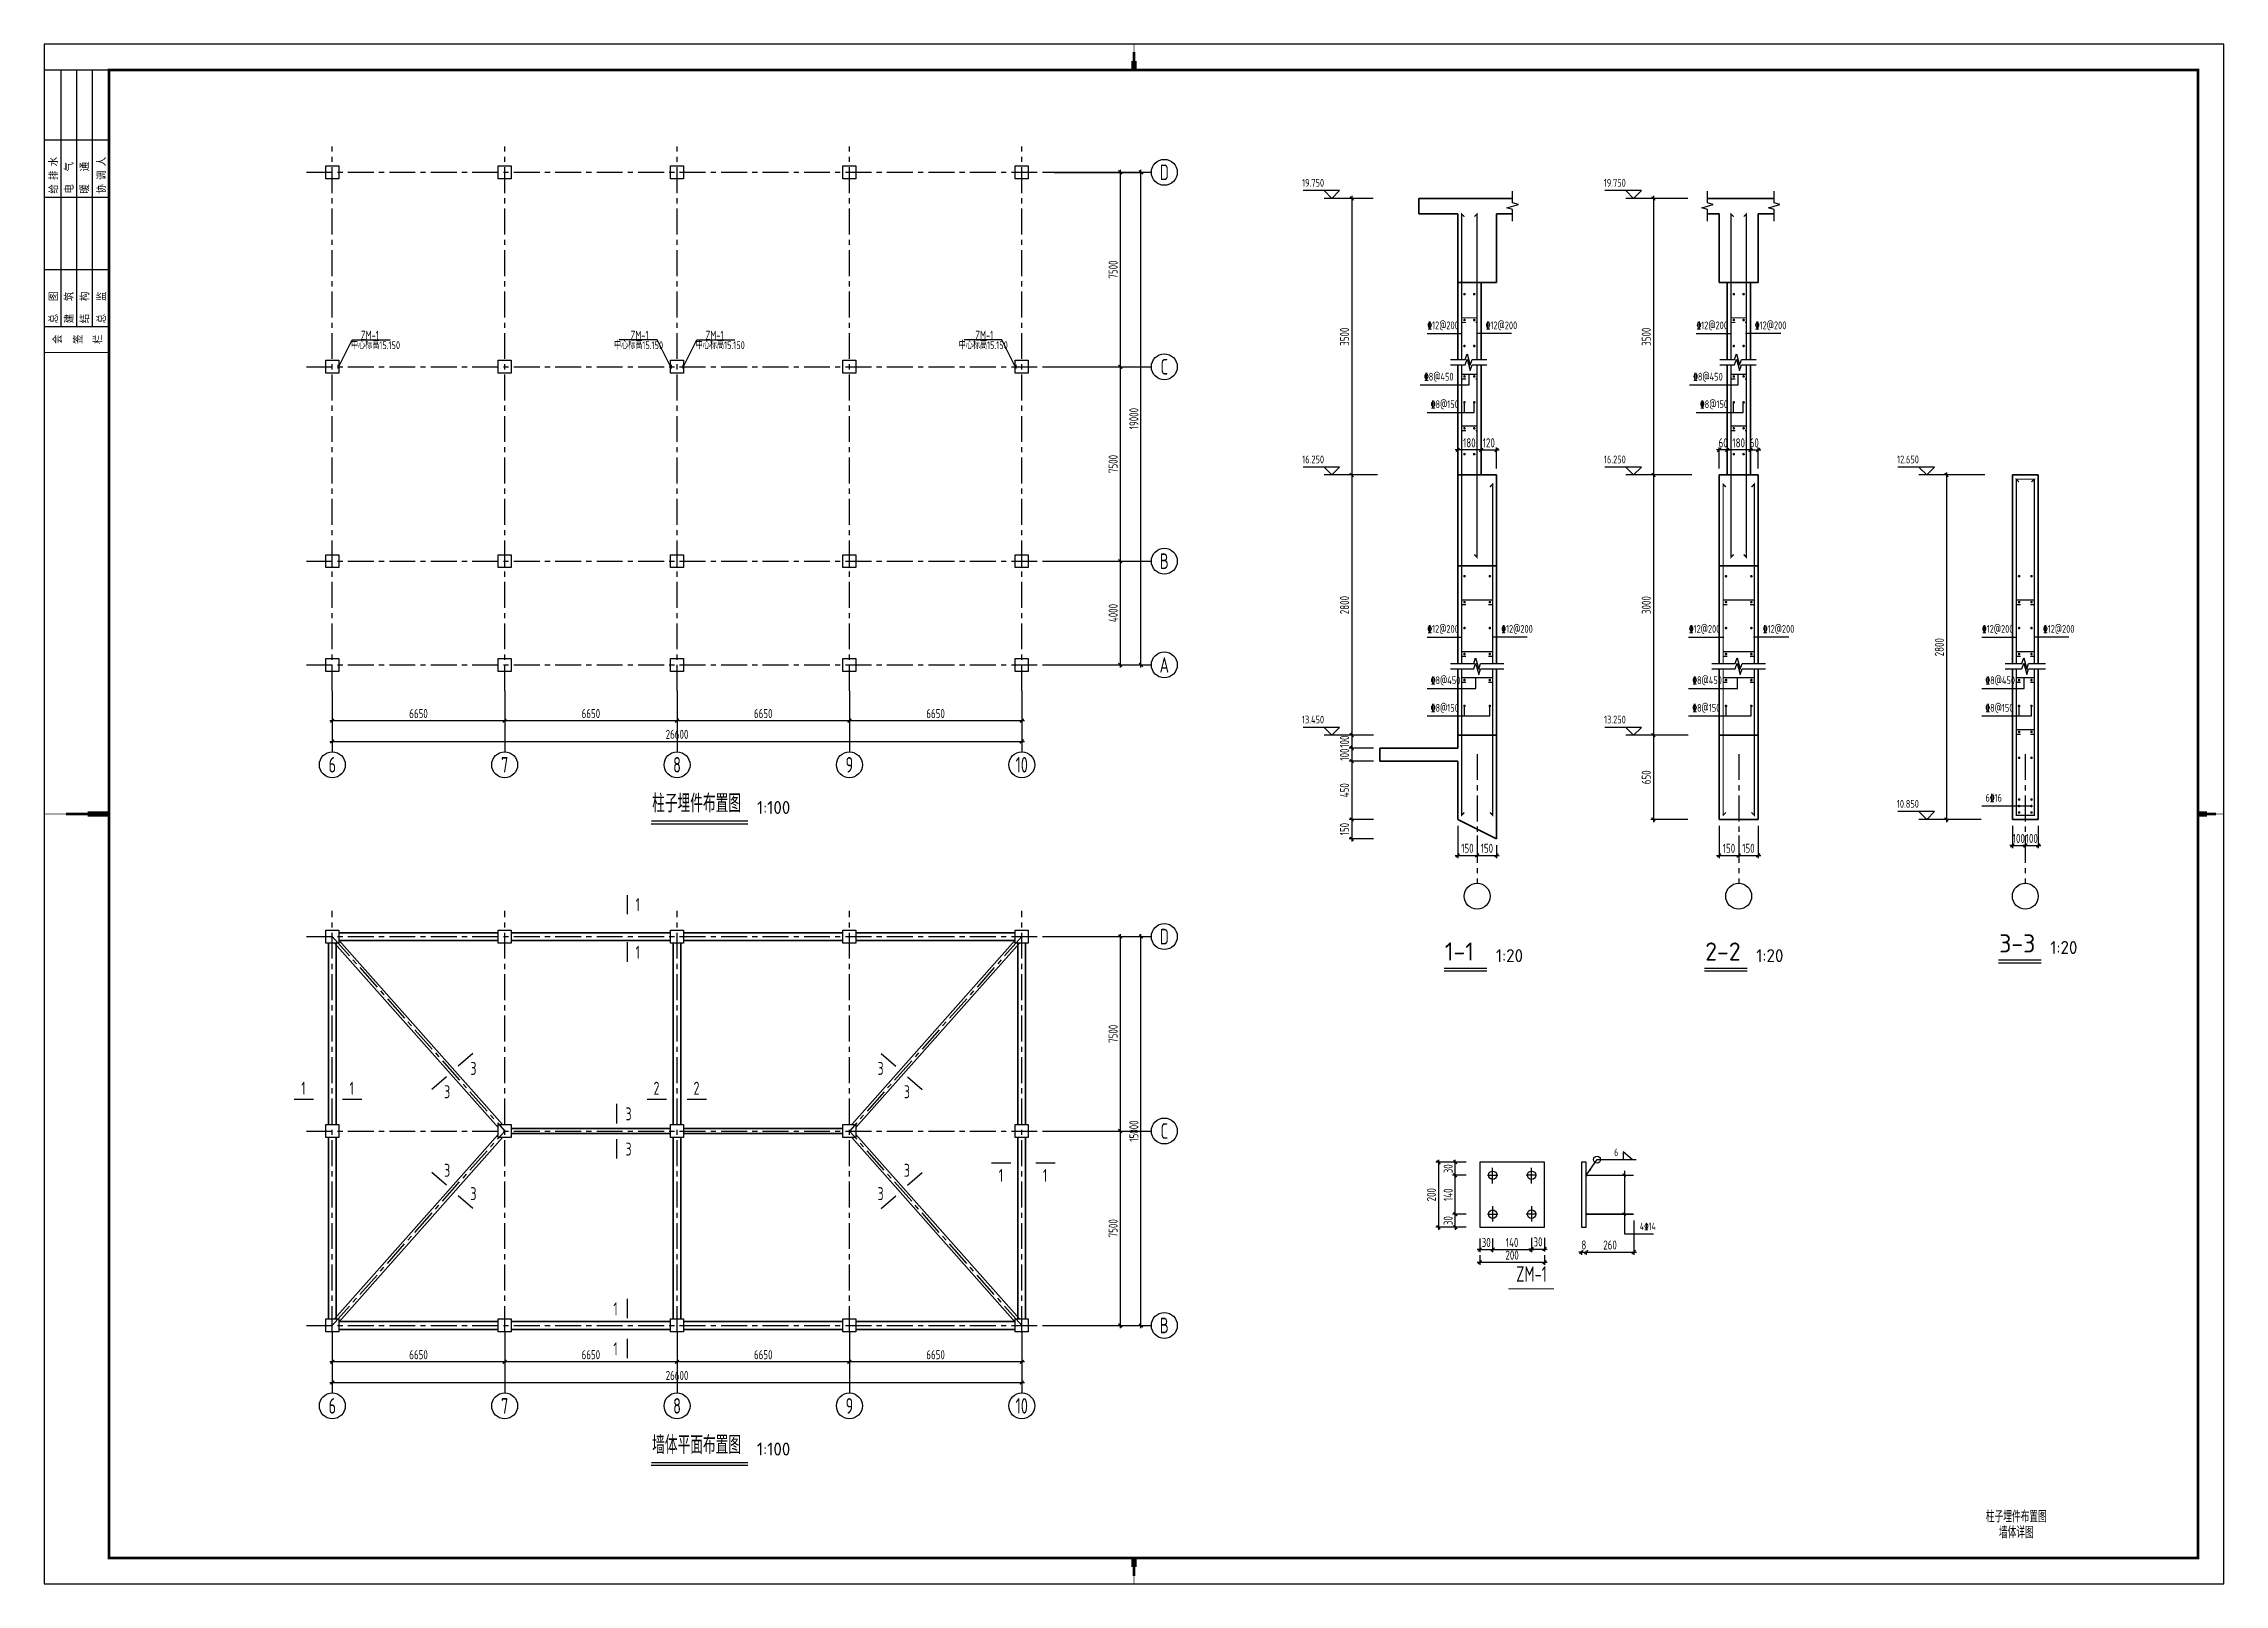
# Model space of a CAD drawing. Extents: x 665703 to 1047784, y -160603 to 92239.
# Drawn here: x 963647 to 1047784, y -89556 to -30121 of the extents above; entities that cross this region are included whole.
import ezdxf
from ezdxf.enums import TextEntityAlignment as Align

# ---------------------------------------------------------------- set-up
doc = ezdxf.new("R2010")
doc.units = 0
doc.header["$LTSCALE"] = 800
doc.linetypes.add('CENTER', pattern=[2, 1.25, -0.25, 0.25, -0.25])
doc.layers.get('0').update_dxf_attribs({"linetype": 'CONTINUOUS'})
doc.layers.get('Defpoints').update_dxf_attribs({"linetype": 'CONTINUOUS'})
for name, color, linetype in [('AXIS', 4, 'CENTER'), ('COLU', 3, 'CONTINUOUS'), ('DIM', 2, 'CONTINUOUS'), ('NUM', 7, 'CONTINUOUS'), ('REIN', 1, 'CONTINUOUS'), ('TEXT', 7, 'CONTINUOUS'), ('THICK', 6, 'CONTINUOUS'), ('THIN', 7, 'CONTINUOUS'), ('TK', 7, 'CONTINUOUS'), ('细线', 7, 'CONTINUOUS')]:
    doc.layers.add(name, color=color, linetype=linetype)
doc.layers.add('实体线', color=3, linetype='CONTINUOUS', lineweight=35)
doc.styles.add('BIAOZHU', font='tssdeng.shx', dxfattribs={"width": 0.7, "bigfont": 'tssdchn.shx'})
doc.styles.get("Standard").update_dxf_attribs({"font": 'tssdeng.shx', "width": 0.7, "bigfont": 'tssdchn.shx'})
doc.styles.add('title1', font='SIMHEI.TTF', dxfattribs={"width": 0.8})
doc.styles.add('TSSD_Axis', font='tssdeng.shx', dxfattribs={"width": 0.7, "bigfont": 'tssdchn.shx'})
doc.styles.add('TSSD_Dimension', font='Tssdeng.shx', dxfattribs={"width": 0.75, "bigfont": 'hztxt.shx'})
doc.styles.add('TSSD_Label', font='Tssdeng.shx', dxfattribs={"width": 0.7, "bigfont": 'hztxt.shx'})
doc.styles.add('TSSD_Norm', font='Tssdeng.shx', dxfattribs={"bigfont": 'hztxt.shx'})
doc.styles.add('TSSD_Rein', font='Tssdeng.shx', dxfattribs={"width": 0.7, "bigfont": 'hztxt.shx'})
doc.dimstyles.new('TSSD_100_100', dxfattribs={"dimtxt": 350, "dimasz": 100, "dimexe": 100, "dimexo": 250, "dimgap": 100, "dimtad": 1, "dimdec": 0, "dimzin": 0, "dimdsep": 46, "dimtxsty": 'TSSD_Dimension', "dimblk": 'ARCHTICK', "dimcen": 0, "dimdle": 100, "dimclrt": 7, "dimadec": 0, "dimazin": 0, "dimtfac": 1, "dimtdec": 0, "dimtix": 1, "dimtmove": 2, "dimatfit": 3, "dimldrblk": 'ARCHTICK', "dimfxl": 0, "dimtolj": 1, "dimtzin": 0, "dimarcsym": 0})
doc.dimstyles.new('TSSD_20_100', dxfattribs={"dimtxt": 350, "dimasz": 100, "dimexe": 100, "dimexo": 250, "dimgap": 100, "dimtad": 1, "dimdec": 0, "dimlfac": 0.2, "dimzin": 0, "dimdsep": 46, "dimtxsty": 'TSSD_Dimension', "dimblk": 'ARCHTICK', "dimcen": 0, "dimdle": 100, "dimclrt": 7, "dimadec": 0, "dimazin": 0, "dimtfac": 1, "dimtdec": 0, "dimtix": 1, "dimtmove": 2, "dimatfit": 3, "dimldrblk": 'ARCHTICK', "dimfxl": 0, "dimtolj": 1, "dimtzin": 0, "dimarcsym": 0})

msp = doc.modelspace()

# ---------------------------------------------------------------- texts
at = {"color": 1, "style": 'title1', "width": 0.6}
for s, p in [('柱子埋件布置图', (1039756.2, -86914)), ('墙体详图', (1039756.2, -87524.1))]:
    msp.add_text(s, height=400, dxfattribs=at).set_placement(p, align=Align.MIDDLE)
at = {"layer": 'NUM', "style": 'TSSD_Norm', "width": 0.7}
for s, p in [('柱子埋件布置图', (987125.1, -59987.8)), ('墙体平面布置图', (987125.1, -84735.9))]:
    msp.add_text(s, height=700, dxfattribs=at).set_placement(p, align=Align.BOTTOM_LEFT)
at = {"layer": 'NUM', "style": 'TSSD_Norm'}
for s, height, p in [('1:100', 500, (991169.1, -59987.8)), ('3-3', 700, (1039096.4, -65388.8)), ('1:20', 500, (1041067.2, -65388.8)), ('1-1', 700, (1017708.2, -65702.2)), ('1:20', 500, (1019679, -65702.2)), ('2-2', 700, (1027753.8, -65702.2)), ('1:20', 500, (1029724.6, -65702.2)), ('1:100', 500, (991169.1, -84735.9))]:
    msp.add_text(s, height=height, dxfattribs=at).set_placement(p, align=Align.BOTTOM_LEFT)
at = {"layer": 'TEXT', "color": 1, "style": 'TSSD_Label', "width": 0.7}
for p in [(1017034, -41228), (1019288.6, -41228), (1027417.9, -41228), (1029672.5, -41228), (1017034, -52939), (1019888.6, -52939), (1027125.3, -52939), (1029979.9, -52939), (1038433, -52939), (1040787.6, -52939)]:
    msp.add_text('%%13212@200', height=300, dxfattribs=at).set_placement(p, align=Align.BOTTOM_LEFT)
at = {"layer": 'TEXT', "width": 0.7}
for s, height, style, p in [('%%1328@450', 300, 'TSSD_Label', (1016906.3, -43208.7)), ('%%1328@450', 300, 'TSSD_Label', (1027290.2, -43208.7)), ('%%1328@150', 300, 'TSSD_Label', (1017167.8, -44271.8)), ('%%1328@150', 300, 'TSSD_Label', (1027551.7, -44271.8)), ('%%1328@450', 300, 'TSSD_Label', (1017167.8, -54919.7)), ('%%1328@450', 300, 'TSSD_Label', (1027259.1, -54919.7)), ('%%1328@450', 300, 'TSSD_Label', (1038566.8, -54919.7)), ('%%1328@150', 300, 'TSSD_Label', (1017167.8, -55982.7)), ('%%1328@150', 300, 'TSSD_Label', (1027259.1, -55982.7)), ('%%1328@150', 300, 'TSSD_Label', (1038566.8, -55982.7)), ('6%%13216', 300, 'TSSD_Label', (1038566.8, -59453.1)), ('4%%13114', 280, 'TSSD_Rein', (1025230.5, -75968.8))]:
    msp.add_text(s, height=height, dxfattribs=dict(at, style=style)).set_placement(p, align=Align.BOTTOM_LEFT)
at = {"layer": 'TEXT', "style": 'TSSD_Label', "width": 0.7}
for s, p in [('1', (986567.9, -63332.2)), ('1', (986567.9, -65171.3)), ('3', (980231.3, -69652)), ('3', (995939, -69652)), ('1', (973671, -70417.2)), ('1', (975536.5, -70417.2)), ('3', (979216.3, -70552)), ('2', (987292.7, -70417.2)), ('2', (988836.5, -70417.2)), ('3', (996954.1, -70552)), ('3', (986215.1, -71407.5)), ('3', (986215.1, -72764.1)), ('3', (979216.3, -73583.2)), ('3', (996954.1, -73583.2)), ('1', (1000581.4, -73780.4)), ('1', (1002286.2, -73780.4)), ('3', (980231.3, -74483.2)), ('3', (995939, -74483.2)), ('1', (985713, -78926.9)), ('1', (985713, -80469.2))]:
    msp.add_text(s, height=500, dxfattribs=at).set_placement(p, align=Align.MIDDLE)
at = {"layer": 'TEXT', "style": 'TSSD_Rein', "width": 0.7}
msp.add_text('ZM-1', height=600, dxfattribs=at).set_placement((1021644.8, -78061.7), align=Align.BOTTOM_RIGHT)
at = {"layer": 'THIN', "style": 'TSSD_Label', "width": 0.7}
for s, p in [('19.750', (1013049.6, -35730.2)), ('19.750', (1024690.5, -35730.2)), ('16.250', (1013049.6, -46400.9)), ('16.250', (1024690.5, -46400.9)), ('12.650', (1035998.1, -46400.9)), ('13.450', (1013049.6, -56437)), ('13.250', (1024690.5, -56437)), ('10.850', (1035998.1, -59687))]:
    msp.add_text(s, height=300, dxfattribs=at).set_placement(p, align=Align.BOTTOM_RIGHT)
at = {"layer": 'THIN', "style": 'TSSD_Rein', "width": 0.7}
msp.add_text('6', height=280, dxfattribs=at).set_placement((1024235.6, -73112.8), align=Align.BOTTOM_LEFT)
at = {"layer": 'TK', "color": 2, "style": 'TSSD_Dimension', "width": 0.9}
for s, p in [('给 排 水', (964202.5, -35908.4)), ('电   气', (964802.5, -35908.4)), ('暖   通', (965402.5, -35908.4)), ('协 调 人', (966052.5, -35908.4)), ('总   图', (964202.5, -40908.4)), ('建   筑', (964802.5, -40908.4)), ('结   构', (965402.5, -40908.4)), ('总   监', (966052.5, -40908.4)), ('会', (964354.3, -41706)), ('签', (965151.4, -41706)), ('栏', (965910.4, -41706))]:
    msp.add_text(s, height=300, rotation=90, dxfattribs=at).set_placement(p)
at = {"layer": '细线', "width": 0.7}
for p in [(975506.5, -41903.8), (985654.1, -41903.8), (988806.5, -41903.8), (998954.1, -41903.8)]:
    msp.add_text('中心标高15.150', height=300, dxfattribs=at).set_placement(p)
at = {"layer": '细线', "char_height": 350, "style": 'BIAOZHU'}
for insert, attachment_point in [((975887.2, -41372.4), 4), ((986983.1, -41372.4), 6), ((989187.2, -41372.4), 4), ((1000283.1, -41372.4), 6)]:
    msp.add_mtext('ZM-1', dxfattribs=dict(at, insert=insert, attachment_point=attachment_point))

# ---------------------------------------------------------------- blocks, each defined once
blk = doc.blocks.new('ts_axno')
at = {"color": 0, "linetype": 'ByBlock', "lineweight": -2}
blk.add_circle((0, 0), 0.5, dxfattribs=at)
at = {"color": 0, "linetype": 'ByBlock', "lineweight": -2, "style": 'TSSD_Axis', "width": 0.7}
blk.add_attdef('A', text='', height=0.6, dxfattribs=at).set_placement((0, 0), align=Align.MIDDLE_CENTER)
blk = doc.blocks.new('_ArchTick')
at = {"color": 0, "const_width": 0.5}
blk.add_lwpolyline([(-0.71, -0.71), (0.71, 0.71)], dxfattribs=at)
blk = doc.blocks.new('*D295')
at = {"layer": 'Defpoints', "color": 0, "transparency": 16777216}
for p in [(994735, -55086), (1001385, -55086), (994735, -56239)]:
    blk.add_point(p, dxfattribs=at)
at = {"layer": 'DIM', "color": 0, "lineweight": -2, "transparency": 16777216}
for p, q in [((994735, -55336), (994735, -56339)), ((1001385, -55336), (1001385, -56339)), ((1001485, -56239), (994635, -56239))]:
    blk.add_line(p, q, dxfattribs=at)
at = {"layer": 'DIM', "color": 0, "lineweight": -2, "transparency": 16777216, "xscale": 100, "yscale": 100, "zscale": 100, "rotation": 180}
blk.add_blockref('_ArchTick', (994735, -56239), dxfattribs=at)
at = {"layer": 'DIM', "color": 0, "lineweight": -2, "transparency": 16777216, "xscale": 100, "yscale": 100, "zscale": 100}
blk.add_blockref('_ArchTick', (1001385, -56239), dxfattribs=at)
at = {"layer": 'DIM', "color": 7, "transparency": 16777216, "insert": (998060, -55964), "char_height": 350, "attachment_point": 5, "style": 'TSSD_Dimension'}
blk.add_mtext('\\A1;6650', dxfattribs=at)
blk = doc.blocks.new('*D296')
at = {"layer": 'Defpoints', "color": 0, "transparency": 16777216}
for p in [(988085, -55086), (994735, -55086), (988085, -56239)]:
    blk.add_point(p, dxfattribs=at)
at = {"layer": 'DIM', "color": 0, "lineweight": -2, "transparency": 16777216}
for p, q in [((988085, -55336), (988085, -56339)), ((994735, -55336), (994735, -56339)), ((994835, -56239), (987985, -56239))]:
    blk.add_line(p, q, dxfattribs=at)
at = {"layer": 'DIM', "color": 0, "lineweight": -2, "transparency": 16777216, "xscale": 100, "yscale": 100, "zscale": 100, "rotation": 180}
blk.add_blockref('_ArchTick', (988085, -56239), dxfattribs=at)
at = {"layer": 'DIM', "color": 0, "lineweight": -2, "transparency": 16777216, "xscale": 100, "yscale": 100, "zscale": 100}
blk.add_blockref('_ArchTick', (994735, -56239), dxfattribs=at)
at = {"layer": 'DIM', "color": 7, "transparency": 16777216, "insert": (991410, -55964), "char_height": 350, "attachment_point": 5, "style": 'TSSD_Dimension'}
blk.add_mtext('\\A1;6650', dxfattribs=at)
blk = doc.blocks.new('*D297')
at = {"layer": 'Defpoints', "color": 0, "transparency": 16777216}
for p in [(981435, -55086), (988085, -55086), (981435, -56239)]:
    blk.add_point(p, dxfattribs=at)
at = {"layer": 'DIM', "color": 0, "lineweight": -2, "transparency": 16777216}
for p, q in [((981435, -55336), (981435, -56339)), ((988085, -55336), (988085, -56339)), ((988185, -56239), (981335, -56239))]:
    blk.add_line(p, q, dxfattribs=at)
at = {"layer": 'DIM', "color": 0, "lineweight": -2, "transparency": 16777216, "xscale": 100, "yscale": 100, "zscale": 100, "rotation": 180}
blk.add_blockref('_ArchTick', (981435, -56239), dxfattribs=at)
at = {"layer": 'DIM', "color": 0, "lineweight": -2, "transparency": 16777216, "xscale": 100, "yscale": 100, "zscale": 100}
blk.add_blockref('_ArchTick', (988085, -56239), dxfattribs=at)
at = {"layer": 'DIM', "color": 7, "transparency": 16777216, "insert": (984760, -55964), "char_height": 350, "attachment_point": 5, "style": 'TSSD_Dimension'}
blk.add_mtext('\\A1;6650', dxfattribs=at)
blk = doc.blocks.new('*D298')
at = {"layer": 'Defpoints', "color": 0, "transparency": 16777216}
for p in [(974785, -55086), (981435, -55086), (974785, -56239)]:
    blk.add_point(p, dxfattribs=at)
at = {"layer": 'DIM', "color": 0, "lineweight": -2, "transparency": 16777216}
for p, q in [((974785, -55336), (974785, -56339)), ((981435, -55336), (981435, -56339)), ((981535, -56239), (974685, -56239))]:
    blk.add_line(p, q, dxfattribs=at)
at = {"layer": 'DIM', "color": 0, "lineweight": -2, "transparency": 16777216, "xscale": 100, "yscale": 100, "zscale": 100, "rotation": 180}
blk.add_blockref('_ArchTick', (974785, -56239), dxfattribs=at)
at = {"layer": 'DIM', "color": 0, "lineweight": -2, "transparency": 16777216, "xscale": 100, "yscale": 100, "zscale": 100}
blk.add_blockref('_ArchTick', (981435, -56239), dxfattribs=at)
at = {"layer": 'DIM', "color": 7, "transparency": 16777216, "insert": (978110, -55964), "char_height": 350, "attachment_point": 5, "style": 'TSSD_Dimension'}
blk.add_mtext('\\A1;6650', dxfattribs=at)
blk = doc.blocks.new('*D299')
at = {"layer": 'Defpoints', "color": 0, "transparency": 16777216}
for p in [(974785, -55086), (1001385, -55086), (1001385, -57039)]:
    blk.add_point(p, dxfattribs=at)
at = {"layer": 'DIM', "color": 0, "lineweight": -2, "transparency": 16777216}
for p, q in [((974785, -55336), (974785, -57139)), ((1001385, -55336), (1001385, -57139)), ((974685, -57039), (1001485, -57039))]:
    blk.add_line(p, q, dxfattribs=at)
at = {"layer": 'DIM', "color": 0, "lineweight": -2, "transparency": 16777216, "xscale": 100, "yscale": 100, "zscale": 100, "rotation": 180}
blk.add_blockref('_ArchTick', (974785, -57039), dxfattribs=at)
at = {"layer": 'DIM', "color": 0, "lineweight": -2, "transparency": 16777216, "xscale": 100, "yscale": 100, "zscale": 100}
blk.add_blockref('_ArchTick', (1001385, -57039), dxfattribs=at)
at = {"layer": 'DIM', "color": 7, "transparency": 16777216, "insert": (988085, -56764), "char_height": 350, "attachment_point": 5, "style": 'TSSD_Dimension'}
blk.add_mtext('\\A1;26600', dxfattribs=at)
blk = doc.blocks.new('*D300')
at = {"layer": 'Defpoints', "color": 0, "transparency": 16777216}
for p in [(1002385, -35086), (1002385, -42586), (1005185, -42586)]:
    blk.add_point(p, dxfattribs=at)
at = {"layer": 'DIM', "color": 0, "lineweight": -2, "transparency": 16777216}
for p, q in [((1002635, -35086), (1005285, -35086)), ((1005185, -34986), (1005185, -42686)), ((1002635, -42586), (1005285, -42586))]:
    blk.add_line(p, q, dxfattribs=at)
at = {"layer": 'DIM', "color": 0, "lineweight": -2, "transparency": 16777216, "xscale": 100, "yscale": 100, "zscale": 100}
for p, rotation in [((1005185, -35086), 90), ((1005185, -42586), 270)]:
    blk.add_blockref('_ArchTick', p, dxfattribs=dict(at, rotation=rotation))
at = {"layer": 'DIM', "color": 7, "transparency": 16777216, "insert": (1004910, -38836), "char_height": 350, "attachment_point": 5, "rotation": 90, "style": 'TSSD_Dimension'}
blk.add_mtext('\\A1;7500', dxfattribs=at)
blk = doc.blocks.new('*D301')
at = {"layer": 'Defpoints', "color": 0, "transparency": 16777216}
for p in [(1002385, -42586), (1002385, -50086), (1005185, -50086)]:
    blk.add_point(p, dxfattribs=at)
at = {"layer": 'DIM', "color": 0, "lineweight": -2, "transparency": 16777216}
for p, q in [((1002635, -42586), (1005285, -42586)), ((1005185, -42486), (1005185, -50186)), ((1002635, -50086), (1005285, -50086))]:
    blk.add_line(p, q, dxfattribs=at)
at = {"layer": 'DIM', "color": 0, "lineweight": -2, "transparency": 16777216, "xscale": 100, "yscale": 100, "zscale": 100}
for p, rotation in [((1005185, -42586), 90), ((1005185, -50086), 270)]:
    blk.add_blockref('_ArchTick', p, dxfattribs=dict(at, rotation=rotation))
at = {"layer": 'DIM', "color": 7, "transparency": 16777216, "insert": (1004910, -46336), "char_height": 350, "attachment_point": 5, "rotation": 90, "style": 'TSSD_Dimension'}
blk.add_mtext('\\A1;7500', dxfattribs=at)
blk = doc.blocks.new('*D302')
at = {"layer": 'Defpoints', "color": 0, "transparency": 16777216}
for p in [(1002385, -50086), (1002385, -54086), (1005185, -54086)]:
    blk.add_point(p, dxfattribs=at)
at = {"layer": 'DIM', "color": 0, "lineweight": -2, "transparency": 16777216}
for p, q in [((1002635, -50086), (1005285, -50086)), ((1005185, -49986), (1005185, -54186)), ((1002635, -54086), (1005285, -54086))]:
    blk.add_line(p, q, dxfattribs=at)
at = {"layer": 'DIM', "color": 0, "lineweight": -2, "transparency": 16777216, "xscale": 100, "yscale": 100, "zscale": 100}
for p, rotation in [((1005185, -50086), 90), ((1005185, -54086), 270)]:
    blk.add_blockref('_ArchTick', p, dxfattribs=dict(at, rotation=rotation))
at = {"layer": 'DIM', "color": 7, "transparency": 16777216, "insert": (1004910, -52086), "char_height": 350, "attachment_point": 5, "rotation": 90, "style": 'TSSD_Dimension'}
blk.add_mtext('\\A1;4000', dxfattribs=at)
blk = doc.blocks.new('*D303')
at = {"layer": 'Defpoints', "color": 0, "transparency": 16777216}
for p in [(1002385, -35086), (1005985, -35086), (1002385, -54086)]:
    blk.add_point(p, dxfattribs=at)
at = {"layer": 'DIM', "color": 0, "lineweight": -2, "transparency": 16777216}
for p, q in [((1002635, -35086), (1006085, -35086)), ((1005985, -54186), (1005985, -34986)), ((1002635, -54086), (1006085, -54086))]:
    blk.add_line(p, q, dxfattribs=at)
at = {"layer": 'DIM', "color": 0, "lineweight": -2, "transparency": 16777216, "xscale": 100, "yscale": 100, "zscale": 100}
for p, rotation in [((1005985, -35086), 90), ((1005985, -54086), 270)]:
    blk.add_blockref('_ArchTick', p, dxfattribs=dict(at, rotation=rotation))
at = {"layer": 'DIM', "color": 7, "transparency": 16777216, "insert": (1005710, -44586), "char_height": 350, "attachment_point": 5, "rotation": 90, "style": 'TSSD_Dimension'}
blk.add_mtext('\\A1;19000', dxfattribs=at)
blk = doc.blocks.new('*D304')
at = {"layer": 'Defpoints', "color": 0, "transparency": 16777216}
for p in [(994735, -79818), (1001385, -79818), (994735, -80971)]:
    blk.add_point(p, dxfattribs=at)
at = {"layer": 'DIM', "color": 0, "lineweight": -2, "transparency": 16777216}
for p, q in [((994735, -80068), (994735, -81071)), ((1001385, -80068), (1001385, -81071)), ((1001485, -80971), (994635, -80971))]:
    blk.add_line(p, q, dxfattribs=at)
at = {"layer": 'DIM', "color": 0, "lineweight": -2, "transparency": 16777216, "xscale": 100, "yscale": 100, "zscale": 100, "rotation": 180}
blk.add_blockref('_ArchTick', (994735, -80971), dxfattribs=at)
at = {"layer": 'DIM', "color": 0, "lineweight": -2, "transparency": 16777216, "xscale": 100, "yscale": 100, "zscale": 100}
blk.add_blockref('_ArchTick', (1001385, -80971), dxfattribs=at)
at = {"layer": 'DIM', "color": 7, "transparency": 16777216, "insert": (998060, -80696), "char_height": 350, "attachment_point": 5, "style": 'TSSD_Dimension'}
blk.add_mtext('\\A1;6650', dxfattribs=at)
blk = doc.blocks.new('*D305')
at = {"layer": 'Defpoints', "color": 0, "transparency": 16777216}
for p in [(988085, -79818), (994735, -79818), (988085, -80971)]:
    blk.add_point(p, dxfattribs=at)
at = {"layer": 'DIM', "color": 0, "lineweight": -2, "transparency": 16777216}
for p, q in [((988085, -80068), (988085, -81071)), ((994735, -80068), (994735, -81071)), ((994835, -80971), (987985, -80971))]:
    blk.add_line(p, q, dxfattribs=at)
at = {"layer": 'DIM', "color": 0, "lineweight": -2, "transparency": 16777216, "xscale": 100, "yscale": 100, "zscale": 100, "rotation": 180}
blk.add_blockref('_ArchTick', (988085, -80971), dxfattribs=at)
at = {"layer": 'DIM', "color": 0, "lineweight": -2, "transparency": 16777216, "xscale": 100, "yscale": 100, "zscale": 100}
blk.add_blockref('_ArchTick', (994735, -80971), dxfattribs=at)
at = {"layer": 'DIM', "color": 7, "transparency": 16777216, "insert": (991410, -80696), "char_height": 350, "attachment_point": 5, "style": 'TSSD_Dimension'}
blk.add_mtext('\\A1;6650', dxfattribs=at)
blk = doc.blocks.new('*D306')
at = {"layer": 'Defpoints', "color": 0, "transparency": 16777216}
for p in [(981435, -79818), (988085, -79818), (981435, -80971)]:
    blk.add_point(p, dxfattribs=at)
at = {"layer": 'DIM', "color": 0, "lineweight": -2, "transparency": 16777216}
for p, q in [((981435, -80068), (981435, -81071)), ((988085, -80068), (988085, -81071)), ((988185, -80971), (981335, -80971))]:
    blk.add_line(p, q, dxfattribs=at)
at = {"layer": 'DIM', "color": 0, "lineweight": -2, "transparency": 16777216, "xscale": 100, "yscale": 100, "zscale": 100, "rotation": 180}
blk.add_blockref('_ArchTick', (981435, -80971), dxfattribs=at)
at = {"layer": 'DIM', "color": 0, "lineweight": -2, "transparency": 16777216, "xscale": 100, "yscale": 100, "zscale": 100}
blk.add_blockref('_ArchTick', (988085, -80971), dxfattribs=at)
at = {"layer": 'DIM', "color": 7, "transparency": 16777216, "insert": (984760, -80696), "char_height": 350, "attachment_point": 5, "style": 'TSSD_Dimension'}
blk.add_mtext('\\A1;6650', dxfattribs=at)
blk = doc.blocks.new('*D307')
at = {"layer": 'Defpoints', "color": 0, "transparency": 16777216}
for p in [(974785, -79818), (981435, -79818), (974785, -80971)]:
    blk.add_point(p, dxfattribs=at)
at = {"layer": 'DIM', "color": 0, "lineweight": -2, "transparency": 16777216}
for p, q in [((974785, -80068), (974785, -81071)), ((981435, -80068), (981435, -81071)), ((981535, -80971), (974685, -80971))]:
    blk.add_line(p, q, dxfattribs=at)
at = {"layer": 'DIM', "color": 0, "lineweight": -2, "transparency": 16777216, "xscale": 100, "yscale": 100, "zscale": 100, "rotation": 180}
blk.add_blockref('_ArchTick', (974785, -80971), dxfattribs=at)
at = {"layer": 'DIM', "color": 0, "lineweight": -2, "transparency": 16777216, "xscale": 100, "yscale": 100, "zscale": 100}
blk.add_blockref('_ArchTick', (981435, -80971), dxfattribs=at)
at = {"layer": 'DIM', "color": 7, "transparency": 16777216, "insert": (978110, -80696), "char_height": 350, "attachment_point": 5, "style": 'TSSD_Dimension'}
blk.add_mtext('\\A1;6650', dxfattribs=at)
blk = doc.blocks.new('*D308')
at = {"layer": 'Defpoints', "color": 0, "transparency": 16777216}
for p in [(974785, -79818), (1001385, -79818), (1001385, -81771)]:
    blk.add_point(p, dxfattribs=at)
at = {"layer": 'DIM', "color": 0, "lineweight": -2, "transparency": 16777216}
for p, q in [((974785, -80068), (974785, -81871)), ((1001385, -80068), (1001385, -81871)), ((974685, -81771), (1001485, -81771))]:
    blk.add_line(p, q, dxfattribs=at)
at = {"layer": 'DIM', "color": 0, "lineweight": -2, "transparency": 16777216, "xscale": 100, "yscale": 100, "zscale": 100, "rotation": 180}
blk.add_blockref('_ArchTick', (974785, -81771), dxfattribs=at)
at = {"layer": 'DIM', "color": 0, "lineweight": -2, "transparency": 16777216, "xscale": 100, "yscale": 100, "zscale": 100}
blk.add_blockref('_ArchTick', (1001385, -81771), dxfattribs=at)
at = {"layer": 'DIM', "color": 7, "transparency": 16777216, "insert": (988085, -81496), "char_height": 350, "attachment_point": 5, "style": 'TSSD_Dimension'}
blk.add_mtext('\\A1;26600', dxfattribs=at)
blk = doc.blocks.new('*D309')
at = {"layer": 'Defpoints', "color": 0, "transparency": 16777216}
for p in [(1002385, -64568), (1002385, -72068), (1005185, -72068)]:
    blk.add_point(p, dxfattribs=at)
at = {"layer": 'DIM', "color": 0, "lineweight": -2, "transparency": 16777216}
for p, q in [((1002635, -64568), (1005285, -64568)), ((1005185, -64468), (1005185, -72168)), ((1002635, -72068), (1005285, -72068))]:
    blk.add_line(p, q, dxfattribs=at)
at = {"layer": 'DIM', "color": 0, "lineweight": -2, "transparency": 16777216, "xscale": 100, "yscale": 100, "zscale": 100}
for p, rotation in [((1005185, -64568), 90), ((1005185, -72068), 270)]:
    blk.add_blockref('_ArchTick', p, dxfattribs=dict(at, rotation=rotation))
at = {"layer": 'DIM', "color": 7, "transparency": 16777216, "insert": (1004910, -68318), "char_height": 350, "attachment_point": 5, "rotation": 90, "style": 'TSSD_Dimension'}
blk.add_mtext('\\A1;7500', dxfattribs=at)
blk = doc.blocks.new('*D310')
at = {"layer": 'Defpoints', "color": 0, "transparency": 16777216}
for p in [(1002385, -72068), (1002385, -79568), (1005185, -79568)]:
    blk.add_point(p, dxfattribs=at)
at = {"layer": 'DIM', "color": 0, "lineweight": -2, "transparency": 16777216}
for p, q in [((1002635, -72068), (1005285, -72068)), ((1005185, -71968), (1005185, -79668)), ((1002635, -79568), (1005285, -79568))]:
    blk.add_line(p, q, dxfattribs=at)
at = {"layer": 'DIM', "color": 0, "lineweight": -2, "transparency": 16777216, "xscale": 100, "yscale": 100, "zscale": 100}
for p, rotation in [((1005185, -72068), 90), ((1005185, -79568), 270)]:
    blk.add_blockref('_ArchTick', p, dxfattribs=dict(at, rotation=rotation))
at = {"layer": 'DIM', "color": 7, "transparency": 16777216, "insert": (1004910, -75818), "char_height": 350, "attachment_point": 5, "rotation": 90, "style": 'TSSD_Dimension'}
blk.add_mtext('\\A1;7500', dxfattribs=at)
blk = doc.blocks.new('*D311')
at = {"layer": 'Defpoints', "color": 0, "transparency": 16777216}
for p in [(1002385, -64568), (1005985, -64568), (1002635, -79568)]:
    blk.add_point(p, dxfattribs=at)
at = {"layer": 'DIM', "color": 0, "lineweight": -2, "transparency": 16777216}
for p, q in [((1002635, -64568), (1006085, -64568)), ((1005985, -79668), (1005985, -64468)), ((1002885, -79568), (1006085, -79568))]:
    blk.add_line(p, q, dxfattribs=at)
at = {"layer": 'DIM', "color": 0, "lineweight": -2, "transparency": 16777216, "xscale": 100, "yscale": 100, "zscale": 100}
for p, rotation in [((1005985, -64568), 90), ((1005985, -79568), 270)]:
    blk.add_blockref('_ArchTick', p, dxfattribs=dict(at, rotation=rotation))
at = {"layer": 'DIM', "color": 7, "transparency": 16777216, "insert": (1005710, -72068), "char_height": 350, "attachment_point": 5, "rotation": 90, "style": 'TSSD_Dimension'}
blk.add_mtext('\\A1;15000', dxfattribs=at)
blk = doc.blocks.new('*D456')
at = {"layer": 'Defpoints', "color": 0, "transparency": 16777216}
for p in [(1015194, -36090), (1014114, -46761), (1015354, -46761)]:
    blk.add_point(p, dxfattribs=at)
at = {"layer": 'DIM', "color": 0, "lineweight": -2, "transparency": 16777216}
for p, q in [((1014944, -36090), (1014014, -36090)), ((1014114, -35990), (1014114, -46861)), ((1015104, -46761), (1014014, -46761))]:
    blk.add_line(p, q, dxfattribs=at)
at = {"layer": 'DIM', "color": 0, "lineweight": -2, "transparency": 16777216, "xscale": 100, "yscale": 100, "zscale": 100}
for p, rotation in [((1014114, -36090), 90), ((1014114, -46761), 270)]:
    blk.add_blockref('_ArchTick', p, dxfattribs=dict(at, rotation=rotation))
at = {"layer": 'DIM', "color": 7, "transparency": 16777216, "insert": (1013839, -41426), "char_height": 350, "attachment_point": 5, "rotation": 90, "style": 'TSSD_Dimension'}
blk.add_mtext('\\A1;3500', dxfattribs=at)
blk = doc.blocks.new('*D457')
at = {"layer": 'Defpoints', "color": 0, "transparency": 16777216}
for p in [(1015354, -46761), (1014114, -56797), (1015206, -56797)]:
    blk.add_point(p, dxfattribs=at)
at = {"layer": 'DIM', "color": 0, "lineweight": -2, "transparency": 16777216}
for p, q in [((1015104, -46761), (1014014, -46761)), ((1014114, -46661), (1014114, -56897)), ((1014956, -56797), (1014014, -56797))]:
    blk.add_line(p, q, dxfattribs=at)
at = {"layer": 'DIM', "color": 0, "lineweight": -2, "transparency": 16777216, "xscale": 100, "yscale": 100, "zscale": 100}
for p, rotation in [((1014114, -46761), 90), ((1014114, -56797), 270)]:
    blk.add_blockref('_ArchTick', p, dxfattribs=dict(at, rotation=rotation))
at = {"layer": 'DIM', "color": 7, "transparency": 16777216, "insert": (1013839, -51779), "char_height": 350, "attachment_point": 5, "rotation": 90, "style": 'TSSD_Dimension'}
blk.add_mtext('\\A1;2800', dxfattribs=at)
blk = doc.blocks.new('*D458')
at = {"layer": 'Defpoints', "color": 0, "transparency": 16777216}
for p in [(1015206, -56797), (1014114, -57297), (1015204, -57297)]:
    blk.add_point(p, dxfattribs=at)
at = {"layer": 'DIM', "color": 0, "lineweight": -2, "transparency": 16777216}
for p, q in [((1014956, -56797), (1014014, -56797)), ((1014114, -56797), (1014114, -56697)), ((1014114, -56797), (1014114, -57297)), ((1014954, -57297), (1014014, -57297)), ((1014114, -57297), (1014114, -57397))]:
    blk.add_line(p, q, dxfattribs=at)
at = {"layer": 'DIM', "color": 0, "lineweight": -2, "transparency": 16777216, "xscale": 100, "yscale": 100, "zscale": 100}
for p, rotation in [((1014114, -56797), 270), ((1014114, -57297), 90)]:
    blk.add_blockref('_ArchTick', p, dxfattribs=dict(at, rotation=rotation))
at = {"layer": 'DIM', "color": 7, "transparency": 16777216, "insert": (1013839, -57047), "char_height": 350, "attachment_point": 5, "rotation": 90, "style": 'TSSD_Dimension'}
blk.add_mtext('\\A1;100', dxfattribs=at)
blk = doc.blocks.new('*D459')
at = {"layer": 'Defpoints', "color": 0, "transparency": 16777216}
for p in [(1014114, -57797), (1015204, -57297), (1015204, -57797)]:
    blk.add_point(p, dxfattribs=at)
at = {"layer": 'DIM', "color": 0, "lineweight": -2, "transparency": 16777216}
for p, q in [((1014114, -57297), (1014114, -57197)), ((1014954, -57297), (1014014, -57297)), ((1014954, -57797), (1014014, -57797)), ((1014114, -57297), (1014114, -57797)), ((1014114, -57797), (1014114, -57897))]:
    blk.add_line(p, q, dxfattribs=at)
at = {"layer": 'DIM', "color": 0, "lineweight": -2, "transparency": 16777216, "xscale": 100, "yscale": 100, "zscale": 100}
for p, rotation in [((1014114, -57297), 270), ((1014114, -57797), 90)]:
    blk.add_blockref('_ArchTick', p, dxfattribs=dict(at, rotation=rotation))
at = {"layer": 'DIM', "color": 7, "transparency": 16777216, "insert": (1013839, -57547), "char_height": 350, "attachment_point": 5, "rotation": 90, "style": 'TSSD_Dimension'}
blk.add_mtext('\\A1;100', dxfattribs=at)
blk = doc.blocks.new('*D460')
at = {"layer": 'Defpoints', "color": 0, "transparency": 16777216}
for p in [(1015204, -57797), (1014114, -60047), (1015204, -60047)]:
    blk.add_point(p, dxfattribs=at)
at = {"layer": 'DIM', "color": 0, "lineweight": -2, "transparency": 16777216}
for p, q in [((1014954, -57797), (1014014, -57797)), ((1014114, -57697), (1014114, -60147)), ((1014954, -60047), (1014014, -60047))]:
    blk.add_line(p, q, dxfattribs=at)
at = {"layer": 'DIM', "color": 0, "lineweight": -2, "transparency": 16777216, "xscale": 100, "yscale": 100, "zscale": 100}
for p, rotation in [((1014114, -57797), 90), ((1014114, -60047), 270)]:
    blk.add_blockref('_ArchTick', p, dxfattribs=dict(at, rotation=rotation))
at = {"layer": 'DIM', "color": 7, "transparency": 16777216, "insert": (1013839, -58922), "char_height": 350, "attachment_point": 5, "rotation": 90, "style": 'TSSD_Dimension'}
blk.add_mtext('\\A1;450', dxfattribs=at)
blk = doc.blocks.new('*D461')
at = {"layer": 'Defpoints', "color": 0, "transparency": 16777216}
for p in [(1015204, -60047), (1014114, -60797), (1015204, -60797)]:
    blk.add_point(p, dxfattribs=at)
at = {"layer": 'DIM', "color": 0, "lineweight": -2, "transparency": 16777216}
for p, q in [((1014954, -60047), (1014014, -60047)), ((1014114, -59947), (1014114, -60897)), ((1014954, -60797), (1014014, -60797))]:
    blk.add_line(p, q, dxfattribs=at)
at = {"layer": 'DIM', "color": 0, "lineweight": -2, "transparency": 16777216, "xscale": 100, "yscale": 100, "zscale": 100}
for p, rotation in [((1014114, -60047), 90), ((1014114, -60797), 270)]:
    blk.add_blockref('_ArchTick', p, dxfattribs=dict(at, rotation=rotation))
at = {"layer": 'DIM', "color": 7, "transparency": 16777216, "insert": (1013839, -60422), "char_height": 350, "attachment_point": 5, "rotation": 90, "style": 'TSSD_Dimension'}
blk.add_mtext('\\A1;150', dxfattribs=at)
blk = doc.blocks.new('*D462')
at = {"layer": 'Defpoints', "color": 0, "transparency": 16777216}
for p in [(1018204, -60047), (1018954, -60422), (1018954, -61436)]:
    blk.add_point(p, dxfattribs=at)
at = {"layer": 'DIM', "color": 0, "lineweight": -2, "transparency": 16777216}
for p, q in [((1018204, -60297), (1018204, -61536)), ((1018954, -60672), (1018954, -61536)), ((1018104, -61436), (1019054, -61436))]:
    blk.add_line(p, q, dxfattribs=at)
at = {"layer": 'DIM', "color": 0, "lineweight": -2, "transparency": 16777216, "xscale": 100, "yscale": 100, "zscale": 100, "rotation": 180}
blk.add_blockref('_ArchTick', (1018204, -61436), dxfattribs=at)
at = {"layer": 'DIM', "color": 0, "lineweight": -2, "transparency": 16777216, "xscale": 100, "yscale": 100, "zscale": 100}
blk.add_blockref('_ArchTick', (1018954, -61436), dxfattribs=at)
at = {"layer": 'DIM', "color": 7, "transparency": 16777216, "insert": (1018579, -61161), "char_height": 350, "attachment_point": 5, "style": 'TSSD_Dimension'}
blk.add_mtext('\\A1;150', dxfattribs=at)
blk = doc.blocks.new('*D463')
at = {"layer": 'Defpoints', "color": 0, "transparency": 16777216}
for p in [(1018954, -60422), (1019704, -60797), (1019704, -61436)]:
    blk.add_point(p, dxfattribs=at)
at = {"layer": 'DIM', "color": 0, "lineweight": -2, "transparency": 16777216}
for p, q in [((1018954, -60672), (1018954, -61536)), ((1019704, -61047), (1019704, -61536)), ((1018854, -61436), (1019804, -61436))]:
    blk.add_line(p, q, dxfattribs=at)
at = {"layer": 'DIM', "color": 0, "lineweight": -2, "transparency": 16777216, "xscale": 100, "yscale": 100, "zscale": 100, "rotation": 180}
blk.add_blockref('_ArchTick', (1018954, -61436), dxfattribs=at)
at = {"layer": 'DIM', "color": 0, "lineweight": -2, "transparency": 16777216, "xscale": 100, "yscale": 100, "zscale": 100}
blk.add_blockref('_ArchTick', (1019704, -61436), dxfattribs=at)
at = {"layer": 'DIM', "color": 7, "transparency": 16777216, "insert": (1019329, -61161), "char_height": 350, "attachment_point": 5, "style": 'TSSD_Dimension'}
blk.add_mtext('\\A1;150', dxfattribs=at)
blk = doc.blocks.new('*D464')
at = {"layer": 'Defpoints', "color": 0, "transparency": 16777216}
for p in [(1019704, -45796), (1019104, -46761), (1019704, -46761)]:
    blk.add_point(p, dxfattribs=at)
at = {"layer": 'DIM', "color": 0, "lineweight": -2, "transparency": 16777216}
for p, q in [((1019104, -45796), (1019004, -45796)), ((1019104, -46511), (1019104, -45696)), ((1019104, -45796), (1019704, -45796)), ((1019704, -46511), (1019704, -45696)), ((1019704, -45796), (1019804, -45796))]:
    blk.add_line(p, q, dxfattribs=at)
at = {"layer": 'DIM', "color": 0, "lineweight": -2, "transparency": 16777216, "xscale": 100, "yscale": 100, "zscale": 100}
blk.add_blockref('_ArchTick', (1019104, -45796), dxfattribs=at)
at = {"layer": 'DIM', "color": 0, "lineweight": -2, "transparency": 16777216, "xscale": 100, "yscale": 100, "zscale": 100, "rotation": 180}
blk.add_blockref('_ArchTick', (1019704, -45796), dxfattribs=at)
at = {"layer": 'DIM', "color": 7, "transparency": 16777216, "insert": (1019404, -45521), "char_height": 350, "attachment_point": 5, "style": 'TSSD_Dimension'}
blk.add_mtext('\\A1;120', dxfattribs=at)
blk = doc.blocks.new('*D465')
at = {"layer": 'Defpoints', "color": 0, "transparency": 16777216}
for p in [(1018204, -45796), (1018204, -46761), (1019104, -46761)]:
    blk.add_point(p, dxfattribs=at)
at = {"layer": 'DIM', "color": 0, "lineweight": -2, "transparency": 16777216}
for p, q in [((1019204, -45796), (1018104, -45796)), ((1018204, -46511), (1018204, -45696)), ((1019104, -46511), (1019104, -45696))]:
    blk.add_line(p, q, dxfattribs=at)
at = {"layer": 'DIM', "color": 0, "lineweight": -2, "transparency": 16777216, "xscale": 100, "yscale": 100, "zscale": 100, "rotation": 180}
blk.add_blockref('_ArchTick', (1018204, -45796), dxfattribs=at)
at = {"layer": 'DIM', "color": 0, "lineweight": -2, "transparency": 16777216, "xscale": 100, "yscale": 100, "zscale": 100}
blk.add_blockref('_ArchTick', (1019104, -45796), dxfattribs=at)
at = {"layer": 'DIM', "color": 7, "transparency": 16777216, "insert": (1018654, -45521), "char_height": 350, "attachment_point": 5, "style": 'TSSD_Dimension'}
blk.add_mtext('\\A1;180', dxfattribs=at)
blk = doc.blocks.new('*D466')
at = {"layer": 'Defpoints', "color": 0, "transparency": 16777216}
for p in [(1027327, -36090), (1025755, -46761), (1027488, -46761)]:
    blk.add_point(p, dxfattribs=at)
at = {"layer": 'DIM', "color": 0, "lineweight": -2, "transparency": 16777216}
for p, q in [((1027077, -36090), (1025655, -36090)), ((1025755, -35990), (1025755, -46861)), ((1027238, -46761), (1025655, -46761))]:
    blk.add_line(p, q, dxfattribs=at)
at = {"layer": 'DIM', "color": 0, "lineweight": -2, "transparency": 16777216, "xscale": 100, "yscale": 100, "zscale": 100}
for p, rotation in [((1025755, -36090), 90), ((1025755, -46761), 270)]:
    blk.add_blockref('_ArchTick', p, dxfattribs=dict(at, rotation=rotation))
at = {"layer": 'DIM', "color": 7, "transparency": 16777216, "insert": (1025480, -41426), "char_height": 350, "attachment_point": 5, "rotation": 90, "style": 'TSSD_Dimension'}
blk.add_mtext('\\A1;3500', dxfattribs=at)
blk = doc.blocks.new('*D467')
at = {"layer": 'Defpoints', "color": 0, "transparency": 16777216}
for p in [(1027488, -46761), (1025755, -56797), (1027340, -56797)]:
    blk.add_point(p, dxfattribs=at)
at = {"layer": 'DIM', "color": 0, "lineweight": -2, "transparency": 16777216}
for p, q in [((1027238, -46761), (1025655, -46761)), ((1025755, -46661), (1025755, -56897)), ((1027090, -56797), (1025655, -56797))]:
    blk.add_line(p, q, dxfattribs=at)
at = {"layer": 'DIM', "color": 0, "lineweight": -2, "transparency": 16777216, "xscale": 100, "yscale": 100, "zscale": 100}
for p, rotation in [((1025755, -46761), 90), ((1025755, -56797), 270)]:
    blk.add_blockref('_ArchTick', p, dxfattribs=dict(at, rotation=rotation))
at = {"layer": 'DIM', "color": 7, "transparency": 16777216, "insert": (1025480, -51779), "char_height": 350, "attachment_point": 5, "rotation": 90, "style": 'TSSD_Dimension'}
blk.add_mtext('\\A1;3000', dxfattribs=at)
blk = doc.blocks.new('*D468')
at = {"layer": 'Defpoints', "color": 0, "transparency": 16777216}
for p in [(1027340, -56797), (1025755, -60047), (1027338, -60047)]:
    blk.add_point(p, dxfattribs=at)
at = {"layer": 'DIM', "color": 0, "lineweight": -2, "transparency": 16777216}
for p, q in [((1027090, -56797), (1025655, -56797)), ((1025755, -56697), (1025755, -60147)), ((1027088, -60047), (1025655, -60047))]:
    blk.add_line(p, q, dxfattribs=at)
at = {"layer": 'DIM', "color": 0, "lineweight": -2, "transparency": 16777216, "xscale": 100, "yscale": 100, "zscale": 100}
for p, rotation in [((1025755, -56797), 90), ((1025755, -60047), 270)]:
    blk.add_blockref('_ArchTick', p, dxfattribs=dict(at, rotation=rotation))
at = {"layer": 'DIM', "color": 7, "transparency": 16777216, "insert": (1025480, -58422), "char_height": 350, "attachment_point": 5, "rotation": 90, "style": 'TSSD_Dimension'}
blk.add_mtext('\\A1;650', dxfattribs=at)
blk = doc.blocks.new('*D469')
at = {"layer": 'Defpoints', "color": 0, "transparency": 16777216}
for p in [(1028295, -60047), (1029045, -60422), (1029045, -61436)]:
    blk.add_point(p, dxfattribs=at)
at = {"layer": 'DIM', "color": 0, "lineweight": -2, "transparency": 16777216}
for p, q in [((1028295, -60297), (1028295, -61536)), ((1029045, -60672), (1029045, -61536)), ((1028195, -61436), (1029145, -61436))]:
    blk.add_line(p, q, dxfattribs=at)
at = {"layer": 'DIM', "color": 0, "lineweight": -2, "transparency": 16777216, "xscale": 100, "yscale": 100, "zscale": 100, "rotation": 180}
blk.add_blockref('_ArchTick', (1028295, -61436), dxfattribs=at)
at = {"layer": 'DIM', "color": 0, "lineweight": -2, "transparency": 16777216, "xscale": 100, "yscale": 100, "zscale": 100}
blk.add_blockref('_ArchTick', (1029045, -61436), dxfattribs=at)
at = {"layer": 'DIM', "color": 7, "transparency": 16777216, "insert": (1028670, -61161), "char_height": 350, "attachment_point": 5, "style": 'TSSD_Dimension'}
blk.add_mtext('\\A1;150', dxfattribs=at)
blk = doc.blocks.new('*D470')
at = {"layer": 'Defpoints', "color": 0, "transparency": 16777216}
for p in [(1029045, -60422), (1029795, -60047), (1029795, -61436)]:
    blk.add_point(p, dxfattribs=at)
at = {"layer": 'DIM', "color": 0, "lineweight": -2, "transparency": 16777216}
for p, q in [((1029795, -60297), (1029795, -61536)), ((1029045, -60672), (1029045, -61536)), ((1028945, -61436), (1029895, -61436))]:
    blk.add_line(p, q, dxfattribs=at)
at = {"layer": 'DIM', "color": 0, "lineweight": -2, "transparency": 16777216, "xscale": 100, "yscale": 100, "zscale": 100, "rotation": 180}
blk.add_blockref('_ArchTick', (1029045, -61436), dxfattribs=at)
at = {"layer": 'DIM', "color": 0, "lineweight": -2, "transparency": 16777216, "xscale": 100, "yscale": 100, "zscale": 100}
blk.add_blockref('_ArchTick', (1029795, -61436), dxfattribs=at)
at = {"layer": 'DIM', "color": 7, "transparency": 16777216, "insert": (1029420, -61161), "char_height": 350, "attachment_point": 5, "style": 'TSSD_Dimension'}
blk.add_mtext('\\A1;150', dxfattribs=at)
blk = doc.blocks.new('*D471')
at = {"layer": 'Defpoints', "color": 0, "transparency": 16777216}
for p in [(1029795, -45796), (1029495, -46761), (1029795, -46761)]:
    blk.add_point(p, dxfattribs=at)
at = {"layer": 'DIM', "color": 0, "lineweight": -2, "transparency": 16777216}
for p, q in [((1029495, -45796), (1029395, -45796)), ((1029495, -46511), (1029495, -45696)), ((1029495, -45796), (1029795, -45796)), ((1029795, -46511), (1029795, -45696)), ((1029795, -45796), (1029895, -45796))]:
    blk.add_line(p, q, dxfattribs=at)
at = {"layer": 'DIM', "color": 0, "lineweight": -2, "transparency": 16777216, "xscale": 100, "yscale": 100, "zscale": 100}
blk.add_blockref('_ArchTick', (1029495, -45796), dxfattribs=at)
at = {"layer": 'DIM', "color": 0, "lineweight": -2, "transparency": 16777216, "xscale": 100, "yscale": 100, "zscale": 100, "rotation": 180}
blk.add_blockref('_ArchTick', (1029795, -45796), dxfattribs=at)
at = {"layer": 'DIM', "color": 7, "transparency": 16777216, "insert": (1029645, -45521), "char_height": 350, "attachment_point": 5, "style": 'TSSD_Dimension'}
blk.add_mtext('\\A1;60', dxfattribs=at)
blk = doc.blocks.new('*D472')
at = {"layer": 'Defpoints', "color": 0, "transparency": 16777216}
for p in [(1028595, -45796), (1028595, -46761), (1029495, -46761)]:
    blk.add_point(p, dxfattribs=at)
at = {"layer": 'DIM', "color": 0, "lineweight": -2, "transparency": 16777216}
for p, q in [((1029595, -45796), (1028495, -45796)), ((1028595, -46511), (1028595, -45696)), ((1029495, -46511), (1029495, -45696))]:
    blk.add_line(p, q, dxfattribs=at)
at = {"layer": 'DIM', "color": 0, "lineweight": -2, "transparency": 16777216, "xscale": 100, "yscale": 100, "zscale": 100, "rotation": 180}
blk.add_blockref('_ArchTick', (1028595, -45796), dxfattribs=at)
at = {"layer": 'DIM', "color": 0, "lineweight": -2, "transparency": 16777216, "xscale": 100, "yscale": 100, "zscale": 100}
blk.add_blockref('_ArchTick', (1029495, -45796), dxfattribs=at)
at = {"layer": 'DIM', "color": 7, "transparency": 16777216, "insert": (1029045, -45521), "char_height": 350, "attachment_point": 5, "style": 'TSSD_Dimension'}
blk.add_mtext('\\A1;180', dxfattribs=at)
blk = doc.blocks.new('*D473')
at = {"layer": 'Defpoints', "color": 0, "transparency": 16777216}
for p in [(1028295, -45796), (1028295, -46761), (1028595, -46761)]:
    blk.add_point(p, dxfattribs=at)
at = {"layer": 'DIM', "color": 0, "lineweight": -2, "transparency": 16777216}
for p, q in [((1028295, -45796), (1028195, -45796)), ((1028295, -46511), (1028295, -45696)), ((1028595, -45796), (1028295, -45796)), ((1028595, -46511), (1028595, -45696)), ((1028595, -45796), (1028695, -45796))]:
    blk.add_line(p, q, dxfattribs=at)
at = {"layer": 'DIM', "color": 0, "lineweight": -2, "transparency": 16777216, "xscale": 100, "yscale": 100, "zscale": 100}
blk.add_blockref('_ArchTick', (1028295, -45796), dxfattribs=at)
at = {"layer": 'DIM', "color": 0, "lineweight": -2, "transparency": 16777216, "xscale": 100, "yscale": 100, "zscale": 100, "rotation": 180}
blk.add_blockref('_ArchTick', (1028595, -45796), dxfattribs=at)
at = {"layer": 'DIM', "color": 7, "transparency": 16777216, "insert": (1028445, -45521), "char_height": 350, "attachment_point": 5, "style": 'TSSD_Dimension'}
blk.add_mtext('\\A1;60', dxfattribs=at)
blk = doc.blocks.new('*D474')
at = {"layer": 'Defpoints', "color": 0, "transparency": 16777216}
for p in [(1038795, -46761), (1037062, -60047), (1038646, -60047)]:
    blk.add_point(p, dxfattribs=at)
at = {"layer": 'DIM', "color": 0, "lineweight": -2, "transparency": 16777216}
for p, q in [((1038545, -46761), (1036962, -46761)), ((1037062, -46661), (1037062, -60147)), ((1038396, -60047), (1036962, -60047))]:
    blk.add_line(p, q, dxfattribs=at)
at = {"layer": 'DIM', "color": 0, "lineweight": -2, "transparency": 16777216, "xscale": 100, "yscale": 100, "zscale": 100}
for p, rotation in [((1037062, -46761), 90), ((1037062, -60047), 270)]:
    blk.add_blockref('_ArchTick', p, dxfattribs=dict(at, rotation=rotation))
at = {"layer": 'DIM', "color": 7, "transparency": 16777216, "insert": (1036787, -53404), "char_height": 350, "attachment_point": 5, "rotation": 90, "style": 'TSSD_Dimension'}
blk.add_mtext('\\A1;2800', dxfattribs=at)
blk = doc.blocks.new('*D475')
at = {"layer": 'Defpoints', "color": 0, "transparency": 16777216}
for p in [(1039603, -60047), (1040103, -60422), (1040103, -61054)]:
    blk.add_point(p, dxfattribs=at)
at = {"layer": 'DIM', "color": 0, "lineweight": -2, "transparency": 16777216}
for p, q in [((1039603, -60297), (1039603, -61154)), ((1039603, -61054), (1039503, -61054)), ((1039603, -61054), (1040103, -61054)), ((1040103, -60672), (1040103, -61154)), ((1040103, -61054), (1040203, -61054))]:
    blk.add_line(p, q, dxfattribs=at)
at = {"layer": 'DIM', "color": 0, "lineweight": -2, "transparency": 16777216, "xscale": 100, "yscale": 100, "zscale": 100}
blk.add_blockref('_ArchTick', (1039603, -61054), dxfattribs=at)
at = {"layer": 'DIM', "color": 0, "lineweight": -2, "transparency": 16777216, "xscale": 100, "yscale": 100, "zscale": 100, "rotation": 180}
blk.add_blockref('_ArchTick', (1040103, -61054), dxfattribs=at)
at = {"layer": 'DIM', "color": 7, "transparency": 16777216, "insert": (1039853, -60779), "char_height": 350, "attachment_point": 5, "style": 'TSSD_Dimension'}
blk.add_mtext('\\A1;100', dxfattribs=at)
blk = doc.blocks.new('*D476')
at = {"layer": 'Defpoints', "color": 0, "transparency": 16777216}
for p in [(1040103, -60422), (1040603, -60047), (1040603, -61054)]:
    blk.add_point(p, dxfattribs=at)
at = {"layer": 'DIM', "color": 0, "lineweight": -2, "transparency": 16777216}
for p, q in [((1040603, -60297), (1040603, -61154)), ((1040103, -61054), (1040003, -61054)), ((1040103, -60672), (1040103, -61154)), ((1040103, -61054), (1040603, -61054)), ((1040603, -61054), (1040703, -61054))]:
    blk.add_line(p, q, dxfattribs=at)
at = {"layer": 'DIM', "color": 0, "lineweight": -2, "transparency": 16777216, "xscale": 100, "yscale": 100, "zscale": 100}
blk.add_blockref('_ArchTick', (1040103, -61054), dxfattribs=at)
at = {"layer": 'DIM', "color": 0, "lineweight": -2, "transparency": 16777216, "xscale": 100, "yscale": 100, "zscale": 100, "rotation": 180}
blk.add_blockref('_ArchTick', (1040603, -61054), dxfattribs=at)
at = {"layer": 'DIM', "color": 7, "transparency": 16777216, "insert": (1040353, -60779), "char_height": 350, "attachment_point": 5, "style": 'TSSD_Dimension'}
blk.add_mtext('\\A1;100', dxfattribs=at)
blk = doc.blocks.new('_NONE')
at = {"color": 0, "linetype": 'ByBlock'}
blk.add_circle((0, 0), 0.25, dxfattribs=at)
blk = doc.blocks.new('*D967')
at = {"layer": 'Defpoints', "color": 0, "transparency": 16777216}
for p in [(1019053, -76603), (1021553, -76603), (1021553, -77130)]:
    blk.add_point(p, dxfattribs=at)
at = {"layer": 'DIM', "color": 0, "lineweight": -2, "transparency": 16777216}
for p, q in [((1018953, -77130), (1021653, -77130)), ((1019053, -76853), (1019053, -77230)), ((1021553, -76853), (1021553, -77230))]:
    blk.add_line(p, q, dxfattribs=at)
at = {"layer": 'DIM', "color": 0, "lineweight": -2, "transparency": 16777216, "xscale": 100, "yscale": 100, "zscale": 100, "rotation": 180}
blk.add_blockref('_ArchTick', (1019053, -77130), dxfattribs=at)
at = {"layer": 'DIM', "color": 0, "lineweight": -2, "transparency": 16777216, "xscale": 100, "yscale": 100, "zscale": 100}
blk.add_blockref('_ArchTick', (1021553, -77130), dxfattribs=at)
at = {"layer": 'DIM', "color": 7, "transparency": 16777216, "insert": (1020303, -76855), "char_height": 350, "attachment_point": 5, "style": 'TSSD_Dimension'}
blk.add_mtext('\\A1;200', dxfattribs=at)
blk = doc.blocks.new('*D968')
at = {"layer": 'Defpoints', "color": 0, "transparency": 16777216}
for p in [(1019553, -75959), (1021053, -75959), (1021053, -76643)]:
    blk.add_point(p, dxfattribs=at)
at = {"layer": 'DIM', "color": 0, "lineweight": -2, "transparency": 16777216}
for p, q in [((1019553, -76209), (1019553, -76743)), ((1021053, -76209), (1021053, -76743)), ((1019453, -76643), (1021153, -76643))]:
    blk.add_line(p, q, dxfattribs=at)
at = {"layer": 'DIM', "color": 0, "lineweight": -2, "transparency": 16777216, "xscale": 100, "yscale": 100, "zscale": 100, "rotation": 180}
blk.add_blockref('_ArchTick', (1019553, -76643), dxfattribs=at)
at = {"layer": 'DIM', "color": 0, "lineweight": -2, "transparency": 16777216, "xscale": 100, "yscale": 100, "zscale": 100}
blk.add_blockref('_ArchTick', (1021053, -76643), dxfattribs=at)
at = {"layer": 'DIM', "color": 7, "transparency": 16777216, "insert": (1020303, -76368), "char_height": 350, "attachment_point": 5, "style": 'TSSD_Dimension'}
blk.add_mtext('\\A1;140', dxfattribs=at)
blk = doc.blocks.new('*D969')
at = {"layer": 'Defpoints', "color": 0, "transparency": 16777216}
for p in [(1018110, -73275), (1018783, -73275), (1018783, -73775)]:
    blk.add_point(p, dxfattribs=at)
at = {"layer": 'DIM', "color": 0, "lineweight": -2, "transparency": 16777216}
for p, q in [((1018110, -73275), (1018110, -73175)), ((1018533, -73275), (1018010, -73275)), ((1018533, -73775), (1018010, -73775)), ((1018110, -73775), (1018110, -73275)), ((1018110, -73775), (1018110, -73875))]:
    blk.add_line(p, q, dxfattribs=at)
at = {"layer": 'DIM', "color": 0, "lineweight": -2, "transparency": 16777216, "xscale": 100, "yscale": 100, "zscale": 100}
for p, rotation in [((1018110, -73275), 270), ((1018110, -73775), 90)]:
    blk.add_blockref('_ArchTick', p, dxfattribs=dict(at, rotation=rotation))
at = {"layer": 'DIM', "color": 7, "transparency": 16777216, "insert": (1017835, -73525), "char_height": 350, "attachment_point": 5, "rotation": 90, "style": 'TSSD_Dimension'}
blk.add_mtext('\\A1;30', dxfattribs=at)
blk = doc.blocks.new('*D970')
at = {"layer": 'Defpoints', "color": 0, "transparency": 16777216}
for p in [(1018110, -73775), (1018783, -73775), (1018783, -75275)]:
    blk.add_point(p, dxfattribs=at)
at = {"layer": 'DIM', "color": 0, "lineweight": -2, "transparency": 16777216}
for p, q in [((1018533, -73775), (1018010, -73775)), ((1018110, -75375), (1018110, -73675)), ((1018533, -75275), (1018010, -75275))]:
    blk.add_line(p, q, dxfattribs=at)
at = {"layer": 'DIM', "color": 0, "lineweight": -2, "transparency": 16777216, "xscale": 100, "yscale": 100, "zscale": 100}
for p, rotation in [((1018110, -73775), 90), ((1018110, -75275), 270)]:
    blk.add_blockref('_ArchTick', p, dxfattribs=dict(at, rotation=rotation))
at = {"layer": 'DIM', "color": 7, "transparency": 16777216, "insert": (1017835, -74525), "char_height": 350, "attachment_point": 5, "rotation": 90, "style": 'TSSD_Dimension'}
blk.add_mtext('\\A1;140', dxfattribs=at)
blk = doc.blocks.new('*D971')
at = {"layer": 'Defpoints', "color": 0, "transparency": 16777216}
for p in [(1018110, -75275), (1018783, -75275), (1018783, -75775)]:
    blk.add_point(p, dxfattribs=at)
at = {"layer": 'DIM', "color": 0, "lineweight": -2, "transparency": 16777216}
for p, q in [((1018533, -75275), (1018010, -75275)), ((1018110, -75275), (1018110, -75175)), ((1018110, -75775), (1018110, -75275)), ((1018533, -75775), (1018010, -75775)), ((1018110, -75775), (1018110, -75875))]:
    blk.add_line(p, q, dxfattribs=at)
at = {"layer": 'DIM', "color": 0, "lineweight": -2, "transparency": 16777216, "xscale": 100, "yscale": 100, "zscale": 100}
for p, rotation in [((1018110, -75275), 270), ((1018110, -75775), 90)]:
    blk.add_blockref('_ArchTick', p, dxfattribs=dict(at, rotation=rotation))
at = {"layer": 'DIM', "color": 7, "transparency": 16777216, "insert": (1017835, -75525), "char_height": 350, "attachment_point": 5, "rotation": 90, "style": 'TSSD_Dimension'}
blk.add_mtext('\\A1;30', dxfattribs=at)
blk = doc.blocks.new('*D972')
at = {"layer": 'Defpoints', "color": 0, "transparency": 16777216}
for p in [(1018457, -73275), (1017464, -75775), (1018457, -75775)]:
    blk.add_point(p, dxfattribs=at)
at = {"layer": 'DIM', "color": 0, "lineweight": -2, "transparency": 16777216}
for p, q in [((1017464, -73175), (1017464, -75875)), ((1018207, -73275), (1017364, -73275)), ((1018207, -75775), (1017364, -75775))]:
    blk.add_line(p, q, dxfattribs=at)
at = {"layer": 'DIM', "color": 0, "lineweight": -2, "transparency": 16777216, "xscale": 100, "yscale": 100, "zscale": 100}
for p, rotation in [((1017464, -73275), 90), ((1017464, -75775), 270)]:
    blk.add_blockref('_ArchTick', p, dxfattribs=dict(at, rotation=rotation))
at = {"layer": 'DIM', "color": 7, "transparency": 16777216, "insert": (1017189, -74525), "char_height": 350, "attachment_point": 5, "rotation": 90, "style": 'TSSD_Dimension'}
blk.add_mtext('\\A1;200', dxfattribs=at)
blk = doc.blocks.new('*D973')
at = {"layer": 'Defpoints', "color": 0, "transparency": 16777216}
for p in [(1019053, -75959), (1019553, -75959), (1019553, -76643)]:
    blk.add_point(p, dxfattribs=at)
at = {"layer": 'DIM', "color": 0, "lineweight": -2, "transparency": 16777216}
for p, q in [((1019053, -76209), (1019053, -76743)), ((1019553, -76209), (1019553, -76743)), ((1019053, -76643), (1018953, -76643)), ((1019053, -76643), (1019553, -76643)), ((1019553, -76643), (1019653, -76643))]:
    blk.add_line(p, q, dxfattribs=at)
at = {"layer": 'DIM', "color": 0, "lineweight": -2, "transparency": 16777216, "xscale": 100, "yscale": 100, "zscale": 100}
blk.add_blockref('_ArchTick', (1019053, -76643), dxfattribs=at)
at = {"layer": 'DIM', "color": 0, "lineweight": -2, "transparency": 16777216, "xscale": 100, "yscale": 100, "zscale": 100, "rotation": 180}
blk.add_blockref('_ArchTick', (1019553, -76643), dxfattribs=at)
at = {"layer": 'DIM', "color": 7, "transparency": 16777216, "insert": (1019303, -76368), "char_height": 350, "attachment_point": 5, "style": 'TSSD_Dimension'}
blk.add_mtext('\\A1;30', dxfattribs=at)
blk = doc.blocks.new('*D974')
at = {"layer": 'Defpoints', "color": 0, "transparency": 16777216}
for p in [(1021053, -75935), (1021553, -75935), (1021553, -76619)]:
    blk.add_point(p, dxfattribs=at)
at = {"layer": 'DIM', "color": 0, "lineweight": -2, "transparency": 16777216}
for p, q in [((1021053, -76185), (1021053, -76719)), ((1021553, -76185), (1021553, -76719)), ((1021053, -76619), (1020953, -76619)), ((1021053, -76619), (1021553, -76619)), ((1021553, -76619), (1021653, -76619))]:
    blk.add_line(p, q, dxfattribs=at)
at = {"layer": 'DIM', "color": 0, "lineweight": -2, "transparency": 16777216, "xscale": 100, "yscale": 100, "zscale": 100}
blk.add_blockref('_ArchTick', (1021053, -76619), dxfattribs=at)
at = {"layer": 'DIM', "color": 0, "lineweight": -2, "transparency": 16777216, "xscale": 100, "yscale": 100, "zscale": 100, "rotation": 180}
blk.add_blockref('_ArchTick', (1021553, -76619), dxfattribs=at)
at = {"layer": 'DIM', "color": 7, "transparency": 16777216, "insert": (1021303, -76344), "char_height": 350, "attachment_point": 5, "style": 'TSSD_Dimension'}
blk.add_mtext('\\A1;30', dxfattribs=at)
blk = doc.blocks.new('*D975')
at = {"layer": 'Defpoints', "color": 0, "transparency": 16777216}
for p in [(1024998, -75275), (1023165, -76439), (1024998, -76739)]:
    blk.add_point(p, dxfattribs=at)
at = {"layer": 'DIM', "color": 0, "lineweight": -2, "transparency": 16777216}
for p, q in [((1024998, -75525), (1024998, -76839)), ((1023065, -76739), (1025098, -76739)), ((1023165, -76689), (1023165, -76839))]:
    blk.add_line(p, q, dxfattribs=at)
at = {"layer": 'DIM', "color": 0, "lineweight": -2, "transparency": 16777216, "xscale": 100, "yscale": 100, "zscale": 100, "rotation": 180}
blk.add_blockref('_ArchTick', (1023165, -76739), dxfattribs=at)
at = {"layer": 'DIM', "color": 0, "lineweight": -2, "transparency": 16777216, "xscale": 100, "yscale": 100, "zscale": 100}
blk.add_blockref('_ArchTick', (1024998, -76739), dxfattribs=at)
at = {"layer": 'DIM', "color": 7, "transparency": 16777216, "insert": (1024082, -76464), "char_height": 350, "attachment_point": 5, "style": 'TSSD_Dimension'}
blk.add_mtext('\\A1;260', dxfattribs=at)
blk = doc.blocks.new('*D976')
at = {"layer": 'Defpoints', "color": 0, "transparency": 16777216}
for p in [(1022977, -76439), (1023165, -76439), (1023165, -76739)]:
    blk.add_point(p, dxfattribs=at)
at = {"layer": 'DIM', "color": 0, "lineweight": -2, "transparency": 16777216}
for p, q in [((1022977, -76739), (1022877, -76739)), ((1022977, -76689), (1022977, -76839)), ((1022977, -76739), (1023165, -76739)), ((1023165, -76689), (1023165, -76839)), ((1023165, -76739), (1023265, -76739))]:
    blk.add_line(p, q, dxfattribs=at)
at = {"layer": 'DIM', "color": 0, "lineweight": -2, "transparency": 16777216, "xscale": 100, "yscale": 100, "zscale": 100}
blk.add_blockref('_ArchTick', (1022977, -76739), dxfattribs=at)
at = {"layer": 'DIM', "color": 0, "lineweight": -2, "transparency": 16777216, "xscale": 100, "yscale": 100, "zscale": 100, "rotation": 180}
blk.add_blockref('_ArchTick', (1023165, -76739), dxfattribs=at)
at = {"layer": 'DIM', "color": 7, "transparency": 16777216, "insert": (1023071, -76464), "char_height": 350, "attachment_point": 5, "style": 'TSSD_Dimension'}
blk.add_mtext('\\A1;8', dxfattribs=at)
blk = doc.blocks.new('MI')
at = {"layer": 'TK'}
for points, const_width in [([(42050, 58400), (42050, 59100)], 100), ([(42050, 59400), (42050, 58400)], 35), ([(42050, 58400), (42050, 58750)], 200), ([(0, 29700), (2500, 29700)], 35), ([(2500, 29700), (850, 29700)], 100), ([(2500, 29700), (1675, 29700)], 200), ([(83100, 29700), (83450, 29700)], 200), ([(83100, 29700), (83800, 29700)], 100), ([(84100, 29700), (83100, 29700)], 35), ([(42050, 1000), (42050, 650)], 200), ([(42050, 1000), (42050, 300)], 100), ([(42050, 0), (42050, 1000)], 35)]:
    blk.add_lwpolyline(points, dxfattribs=dict(at, const_width=const_width))

# ---------------------------------------------------------------- dimensions: what is measured, and where the dimension line sits
at = {"layer": 'DIM'}
for base, p1, p2, angle, dimstyle, picture, middle in [((1005185.2, -42585.8), (1002385.2, -35085.8), (1002385.2, -42585.8), 270, 'TSSD_100_100', '*D300', (1004910.2, -38835.8)), ((1005985.2, -35085.8), (1002385.2, -54085.8), (1002385.2, -35085.8), 270, 'TSSD_100_100', '*D303', (1005710.2, -44585.8)), ((1005185.2, -50085.8), (1002385.2, -42585.8), (1002385.2, -50085.8), 270, 'TSSD_100_100', '*D301', (1004910.2, -46335.8)), ((1018204, -45796), (1019104, -46760.9), (1018204, -46760.9), 180, 'TSSD_20_100', '*D465', (1018654, -45521)), ((1028295.3, -45796), (1028595.3, -46760.9), (1028295.3, -46760.9), 180, 'TSSD_20_100', '*D473', (1028445.3, -45521)), ((1028595.3, -45796), (1029495.3, -46760.9), (1028595.3, -46760.9), 180, 'TSSD_20_100', '*D472', (1029045.3, -45521)), ((1005185.2, -54085.8), (1002385.2, -50085.8), (1002385.2, -54085.8), 270, 'TSSD_100_100', '*D302', (1004910.2, -52085.8)), ((974785.2, -56239.1), (981435.2, -55085.8), (974785.2, -55085.8), 180, 'TSSD_100_100', '*D298', (978110.2, -55964.1)), ((1001385.2, -57039.1), (974785.2, -55085.8), (1001385.2, -55085.8), 180, 'TSSD_100_100', '*D299', (988085.2, -56764.1)), ((981435.2, -56239.1), (988085.2, -55085.8), (981435.2, -55085.8), 180, 'TSSD_100_100', '*D297', (984760.2, -55964.1)), ((988085.2, -56239.1), (994735.2, -55085.8), (988085.2, -55085.8), 180, 'TSSD_100_100', '*D296', (991410.2, -55964.1)), ((994735.2, -56239.1), (1001385.2, -55085.8), (994735.2, -55085.8), 180, 'TSSD_100_100', '*D295', (998060.2, -55964.1)), ((1014113.6, -57297), (1015206, -56797), (1015204, -57297), 90, 'TSSD_20_100', '*D458', (1013838.6, -57047)), ((1014113.6, -57797), (1015204, -57297), (1015204, -57797), 90, 'TSSD_20_100', '*D459', (1013838.6, -57547)), ((1025754.5, -60047), (1027339.9, -56797), (1027337.9, -60047), 90, 'TSSD_20_100', '*D468', (1025479.5, -58422)), ((1014113.6, -60047), (1015204, -57797), (1015204, -60047), 90, 'TSSD_20_100', '*D460', (1013838.6, -58922)), ((1014113.6, -60797), (1015204, -60047), (1015204, -60797), 90, 'TSSD_20_100', '*D461', (1013838.6, -60422)), ((1005185.2, -72067.6), (1002385.2, -64567.6), (1002385.2, -72067.6), 270, 'TSSD_100_100', '*D309', (1004910.2, -68317.6)), ((1005985.2, -64567.6), (1002635.2, -79567.6), (1002385.2, -64567.6), 270, 'TSSD_100_100', '*D311', (1005710.2, -72067.6)), ((1005185.2, -79567.6), (1002385.2, -72067.6), (1002385.2, -79567.6), 270, 'TSSD_100_100', '*D310', (1004910.2, -75817.6)), ((974785.2, -80970.9), (981435.2, -79817.6), (974785.2, -79817.6), 180, 'TSSD_100_100', '*D307', (978110.2, -80695.9)), ((1001385.2, -81770.9), (974785.2, -79817.6), (1001385.2, -79817.6), 180, 'TSSD_100_100', '*D308', (988085.2, -81495.9)), ((981435.2, -80970.9), (988085.2, -79817.6), (981435.2, -79817.6), 180, 'TSSD_100_100', '*D306', (984760.2, -80695.9)), ((988085.2, -80970.9), (994735.2, -79817.6), (988085.2, -79817.6), 180, 'TSSD_100_100', '*D305', (991410.2, -80695.9)), ((994735.2, -80970.9), (1001385.2, -79817.6), (994735.2, -79817.6), 180, 'TSSD_100_100', '*D304', (998060.2, -80695.9))]:
    dim = msp.add_linear_dim(base=base, p1=p1, p2=p2, angle=angle, dimstyle=dimstyle, dxfattribs=at)
    dim.commit()
    dim.dimension.update_dxf_attribs({"geometry": picture, "text_midpoint": middle})
for base, p1, p2, text, picture, middle in [((1014113.6, -46760.9), (1015193.5, -36090.2), (1015353.6, -46760.9), '3500', '*D456', (1013838.6, -41425.6)), ((1025754.5, -46760.9), (1027327.5, -36090.2), (1027487.5, -46760.9), '3500', '*D466', (1025479.5, -41425.6)), ((1014113.6, -56797), (1015353.6, -46760.9), (1015206, -56797), '2800', '*D457', (1013838.6, -51779)), ((1025754.5, -56797), (1027487.5, -46760.9), (1027339.9, -56797), '3000', '*D467', (1025479.5, -51779)), ((1037062.2, -60047), (1038795.2, -46760.9), (1038645.6, -60047), '2800', '*D474', (1036787.2, -53404)), ((1017464, -75775), (1018457.3, -73275), (1018457.3, -75775), '200', '*D972', (1017189, -74525)), ((1018110.1, -73275), (1018783, -73775), (1018783, -73275), '30', '*D969', (1017835.1, -73525)), ((1018110.1, -73775), (1018783, -75275), (1018783, -73775), '140', '*D970', (1017835.1, -74525)), ((1018110.1, -75275), (1018783, -75775), (1018783, -75275), '30', '*D971', (1017835.1, -75525))]:
    dim = msp.add_linear_dim(base=base, p1=p1, p2=p2, angle=90, text=text, dimstyle='TSSD_20_100', dxfattribs=at)
    dim.commit()
    dim.dimension.update_dxf_attribs({"geometry": picture, "text_midpoint": middle})
for base, p1, p2, picture, middle in [((1019704, -45796), (1019104, -46760.9), (1019704, -46760.9), '*D464', (1019404, -45521)), ((1029795.3, -45796), (1029495.3, -46760.9), (1029795.3, -46760.9), '*D471', (1029645.3, -45521)), ((1018954, -61435.8), (1018204, -60047), (1018954, -60422), '*D462', (1018579, -61160.8)), ((1019704, -61435.8), (1018954, -60422), (1019704, -60797), '*D463', (1019329, -61160.8)), ((1029045.3, -61435.8), (1028295.3, -60047), (1029045.3, -60422), '*D469', (1028670.3, -61160.8)), ((1029795.3, -61435.8), (1029045.3, -60422), (1029795.3, -60047), '*D470', (1029420.3, -61160.8)), ((1040103, -61053.6), (1039603, -60047), (1040103, -60422), '*D475', (1039853, -60778.6)), ((1040603, -61053.6), (1040103, -60422), (1040603, -60047), '*D476', (1040353, -60778.6))]:
    dim = msp.add_linear_dim(base=base, p1=p1, p2=p2, dimstyle='TSSD_20_100', dxfattribs=at)
    dim.commit()
    dim.dimension.update_dxf_attribs({"geometry": picture, "text_midpoint": middle})
for base, p1, p2, text, picture, middle in [((1024998.2, -76738.9), (1023164.8, -76438.9), (1024998.2, -75275), '260', '*D975', (1024081.5, -76463.9)), ((1019553.1, -76643.3), (1019053.1, -75959), (1019553.1, -75959), '30', '*D973', (1019303.1, -76368.3)), ((1021053.1, -76643.3), (1019553.1, -75959), (1021053.1, -75959), '140', '*D968', (1020303.1, -76368.3)), ((1021553.1, -76619.1), (1021053.1, -75934.7), (1021553.1, -75934.7), '30', '*D974', (1021303.1, -76344.1)), ((1023164.8, -76738.9), (1022976.6, -76438.9), (1023164.8, -76438.9), '8', '*D976', (1023070.7, -76463.9)), ((1021553.1, -77129.8), (1019053.1, -76602.7), (1021553.1, -76602.7), '200', '*D967', (1020303.1, -76854.8))]:
    dim = msp.add_linear_dim(base=base, p1=p1, p2=p2, text=text, dimstyle='TSSD_20_100', dxfattribs=at)
    dim.commit()
    dim.dimension.update_dxf_attribs({"geometry": picture, "text_midpoint": middle})

# ---------------------------------------------------------------- linework, layer by layer
at = {"color": 0, "linetype": 'ByBlock', "lineweight": -2}
for centre in [(1018954, -63008), (1029045.3, -63008), (1040103, -63008)]:
    msp.add_circle(centre, 500, dxfattribs=at)
msp.add_circle((1023580.9, -73171.3), 132.9)
at = {"layer": 'AXIS'}
for p, q in [((974785.2, -55085.8), (974785.2, -34085.8)), ((981435.2, -55085.8), (981435.2, -34085.8)), ((988085.2, -55085.8), (988085.2, -34085.8)), ((994735.2, -55085.8), (994735.2, -34085.8)), ((1001385.2, -55085.8), (1001385.2, -34085.8)), ((973785.2, -35085.8), (1002385.2, -35085.8)), ((973785.2, -42585.8), (1002385.2, -42585.8)), ((973785.2, -50085.8), (1002385.2, -50085.8)), ((973785.2, -54085.8), (1002385.2, -54085.8)), ((1018954, -57526.3), (1018954, -62508)), ((1029045.3, -57526.3), (1029045.3, -62508)), ((1040103, -57526.3), (1040103, -62508)), ((974785.2, -79817.6), (974785.2, -63567.6)), ((981435.2, -79817.6), (981435.2, -63567.6)), ((988085.2, -79817.6), (988085.2, -63567.6)), ((994735.2, -79817.6), (994735.2, -63567.6)), ((1001385.2, -79817.6), (1001385.2, -63567.6)), ((973785.2, -64567.6), (1002385.2, -64567.6)), ((974785.2, -64567.6), (981435.2, -72067.6)), ((1001385.2, -64567.6), (994735.2, -72067.6)), ((973785.2, -72067.6), (1002385.2, -72067.6)), ((974785.2, -79567.6), (981435.2, -72067.6)), ((1001385.2, -79567.6), (994735.2, -72067.6)), ((973785.2, -79567.6), (1002385.2, -79567.6))]:
    msp.add_line(p, q, dxfattribs=at)
at = {"layer": 'AXIS', "color": 6}
for p, q in [((1019358.6, -73775), (1019755.3, -73775)), ((1019553.1, -74086.9), (1019553.1, -73493.7)), ((1021247.5, -73775), (1020850.8, -73775)), ((1021053.1, -74086.9), (1021053.1, -73493.7)), ((1019358.6, -75275), (1019755.3, -75275)), ((1019553.1, -74963.1), (1019553.1, -75556.3)), ((1021247.5, -75275), (1020850.8, -75275)), ((1021053.1, -74963.1), (1021053.1, -75556.3))]:
    msp.add_line(p, q, dxfattribs=at)
at = {"layer": 'COLU'}
for points in [[(974535.2, -34835.8), (975035.2, -34835.8), (975035.2, -35335.8), (974535.2, -35335.8)], [(981185.2, -34835.8), (981685.2, -34835.8), (981685.2, -35335.8), (981185.2, -35335.8)], [(987835.2, -34835.8), (988335.2, -34835.8), (988335.2, -35335.8), (987835.2, -35335.8)], [(994485.2, -34835.8), (994985.2, -34835.8), (994985.2, -35335.8), (994485.2, -35335.8)], [(1001135.2, -34835.8), (1001635.2, -34835.8), (1001635.2, -35335.8), (1001135.2, -35335.8)], [(974535.2, -42335.8), (975035.2, -42335.8), (975035.2, -42835.8), (974535.2, -42835.8)], [(981185.2, -42335.8), (981685.2, -42335.8), (981685.2, -42835.8), (981185.2, -42835.8)], [(987835.2, -42335.8), (988335.2, -42335.8), (988335.2, -42835.8), (987835.2, -42835.8)], [(994485.2, -42335.8), (994985.2, -42335.8), (994985.2, -42835.8), (994485.2, -42835.8)], [(1001135.2, -42335.8), (1001635.2, -42335.8), (1001635.2, -42835.8), (1001135.2, -42835.8)], [(974535.2, -49835.8), (975035.2, -49835.8), (975035.2, -50335.8), (974535.2, -50335.8)], [(981185.2, -49835.8), (981685.2, -49835.8), (981685.2, -50335.8), (981185.2, -50335.8)], [(987835.2, -49835.8), (988335.2, -49835.8), (988335.2, -50335.8), (987835.2, -50335.8)], [(994485.2, -49835.8), (994985.2, -49835.8), (994985.2, -50335.8), (994485.2, -50335.8)], [(1001135.2, -49835.8), (1001635.2, -49835.8), (1001635.2, -50335.8), (1001135.2, -50335.8)], [(974535.2, -53835.8), (975035.2, -53835.8), (975035.2, -54335.8), (974535.2, -54335.8)], [(981185.2, -53835.8), (981685.2, -53835.8), (981685.2, -54335.8), (981185.2, -54335.8)], [(987835.2, -53835.8), (988335.2, -53835.8), (988335.2, -54335.8), (987835.2, -54335.8)], [(994485.2, -53835.8), (994985.2, -53835.8), (994985.2, -54335.8), (994485.2, -54335.8)], [(1001135.2, -53835.8), (1001635.2, -53835.8), (1001635.2, -54335.8), (1001135.2, -54335.8)], [(974535.2, -64317.6), (975035.2, -64317.6), (975035.2, -64817.6), (974535.2, -64817.6)], [(981185.2, -64317.6), (981685.2, -64317.6), (981685.2, -64817.6), (981185.2, -64817.6)], [(987835.2, -64317.6), (988335.2, -64317.6), (988335.2, -64817.6), (987835.2, -64817.6)], [(994485.2, -64317.6), (994985.2, -64317.6), (994985.2, -64817.6), (994485.2, -64817.6)], [(1001135.2, -64317.6), (1001635.2, -64317.6), (1001635.2, -64817.6), (1001135.2, -64817.6)], [(974535.2, -71817.6), (975035.2, -71817.6), (975035.2, -72317.6), (974535.2, -72317.6)], [(981185.2, -71817.6), (981685.2, -71817.6), (981685.2, -72317.6), (981185.2, -72317.6)], [(987835.2, -71817.6), (988335.2, -71817.6), (988335.2, -72317.6), (987835.2, -72317.6)], [(994485.2, -71817.6), (994985.2, -71817.6), (994985.2, -72317.6), (994485.2, -72317.6)], [(1001135.2, -71817.6), (1001635.2, -71817.6), (1001635.2, -72317.6), (1001135.2, -72317.6)], [(974535.2, -79317.6), (975035.2, -79317.6), (975035.2, -79817.6), (974535.2, -79817.6)], [(981185.2, -79317.6), (981685.2, -79317.6), (981685.2, -79817.6), (981185.2, -79817.6)], [(987835.2, -79317.6), (988335.2, -79317.6), (988335.2, -79817.6), (987835.2, -79817.6)], [(994485.2, -79317.6), (994985.2, -79317.6), (994985.2, -79817.6), (994485.2, -79817.6)], [(1001135.2, -79317.6), (1001635.2, -79317.6), (1001635.2, -79817.6), (1001135.2, -79817.6)]]:
    msp.add_lwpolyline(points, close=True, dxfattribs=at)
at = {"layer": 'DIM', "const_width": 35}
for points in [[(1024690.3, -73825.3), (1024570.3, -73705.3)], [(1024690.3, -75328.7), (1024570.3, -75208.7)]]:
    msp.add_lwpolyline(points, dxfattribs=at)
at = {"layer": 'NUM'}
for p, q in [((1002385.2, -35085.8), (1006385.2, -35085.8)), ((1002385.2, -42585.8), (1006385.2, -42585.8)), ((1002385.2, -50085.8), (1006385.2, -50085.8)), ((1002385.2, -54085.8), (1006385.2, -54085.8)), ((974785.2, -55085.8), (974785.2, -57439.1)), ((981435.2, -55085.8), (981435.2, -57439.1)), ((988085.2, -55085.8), (988085.2, -57439.1)), ((994735.2, -55085.8), (994735.2, -57439.1)), ((1001385.2, -55085.8), (1001385.2, -57439.1)), ((1002385.2, -64567.6), (1006385.2, -64567.6)), ((1002385.2, -72067.6), (1006385.2, -72067.6)), ((974785.2, -79817.6), (974785.2, -82170.9)), ((981435.2, -79817.6), (981435.2, -82170.9)), ((988085.2, -79817.6), (988085.2, -82170.9)), ((994735.2, -79817.6), (994735.2, -82170.9)), ((1001385.2, -79817.6), (1001385.2, -82170.9)), ((1002385.2, -79567.6), (1006385.2, -79567.6))]:
    msp.add_line(p, q, dxfattribs=at)
for points in [[(987092.8, -60111.3, 50, 50, 0), (990819.1, -60111.3, 50, 50, 0)], [(1039064.1, -65474.9, 50, 50, 0), (1040717.2, -65474.9, 50, 50, 0)], [(1017675.9, -65788.3, 50, 50, 0), (1019329, -65788.3, 50, 50, 0)], [(1027721.5, -65788.3, 50, 50, 0), (1029374.6, -65788.3, 50, 50, 0)], [(987092.8, -84859.4, 50, 50, 0), (990819.1, -84859.4, 50, 50, 0)]]:
    msp.add_lwpolyline(points, format="xyseb", dxfattribs=at)
for points in [[(987092.8, -60211.3), (990819.1, -60211.3)], [(1039064.1, -65574.9), (1040717.2, -65574.9)], [(1017675.9, -65888.3), (1019329, -65888.3)], [(1027721.5, -65888.3), (1029374.6, -65888.3)], [(987092.8, -84959.4), (990819.1, -84959.4)]]:
    msp.add_lwpolyline(points, dxfattribs=at)
at = {"layer": 'REIN', "const_width": 50}
for points in [[(1018461.5, -36796.3), (1018355.4, -36690.2), (1018355.4, -42307.3)], [(1018846.6, -36796.3), (1018952.6, -36690.2), (1018952.6, -42307.3)], [(1028852.8, -36796.3), (1028746.7, -36690.2), (1028746.7, -42307.3)], [(1029237.9, -36796.3), (1029343.9, -36690.2), (1029343.9, -42307.3)], [(1018355.4, -42507.3), (1018355.4, -54037.6)], [(1018952.6, -42507.3), (1018952.6, -49934.6), (1018846.6, -49828.5)], [(1028746.7, -42507.3), (1028746.7, -49934.6), (1028852.8, -49828.5)], [(1029343.9, -42507.3), (1029343.9, -49934.6), (1029237.9, -49828.5)], [(1019446.6, -47224.8), (1019552.6, -47118.7), (1019552.6, -54037.6)], [(1028552.8, -47224.8), (1028446.7, -47118.7), (1028446.7, -54037.6)], [(1029537.9, -47224.8), (1029643.9, -47118.7), (1029643.9, -54037.6)], [(1039860.4, -47028.6), (1039754.3, -46922.5), (1040451.6, -46922.5), (1040451.6, -54037.6)], [(1040345.5, -47028.6), (1040451.6, -46922.5), (1039754.3, -46922.5), (1039754.3, -54037.6)], [(1018355.4, -54237.6), (1018355.4, -59885.4), (1018461.5, -59779.4)], [(1019552.6, -54237.6), (1019552.6, -59885.4), (1019446.6, -59779.4)], [(1028446.7, -54237.6), (1028446.7, -59885.4), (1028552.8, -59779.4)], [(1029643.9, -54237.6), (1029643.9, -59885.4), (1029537.9, -59779.4)], [(1039754.3, -59885.4), (1039754.3, -59885.4), (1040451.6, -59885.4), (1040451.6, -54237.6)], [(1040451.6, -59885.4), (1040451.6, -59885.4), (1039754.3, -59885.4), (1039754.3, -54237.6)]]:
    msp.add_lwpolyline(points, dxfattribs=at)
for points in [[(1018440.3, -39784.2, 1), (1018490.3, -39784.2, 1)], [(1018867.8, -39784.2, -1), (1018817.8, -39784.2, -1)], [(1028831.6, -39784.2, 1), (1028881.6, -39784.2, 1)], [(1029259.1, -39784.2, -1), (1029209.1, -39784.2, -1)], [(1018440.3, -40784.2, 1), (1018490.3, -40784.2, 1)], [(1018867.8, -40784.2, -1), (1018817.8, -40784.2, -1)], [(1028831.6, -40784.2, 1), (1028881.6, -40784.2, 1)], [(1029259.1, -40784.2, -1), (1029209.1, -40784.2, -1)], [(1018440.3, -41784.2, 1), (1018490.3, -41784.2, 1)], [(1018867.8, -41784.2, -1), (1018817.8, -41784.2, -1)], [(1028831.6, -41784.2, 1), (1028881.6, -41784.2, 1)], [(1029259.1, -41784.2, -1), (1029209.1, -41784.2, -1)], [(1018440.3, -42959.1, 1), (1018490.3, -42959.1, 1)], [(1018867.8, -42959.1, -1), (1018817.8, -42959.1, -1)], [(1028831.6, -42959.1, 1), (1028881.6, -42959.1, 1)], [(1029259.1, -42959.1, -1), (1029209.1, -42959.1, -1)], [(1018440.3, -43959.1, 1), (1018490.3, -43959.1, 1)], [(1018867.8, -43959.1, -1), (1018817.8, -43959.1, -1)], [(1028831.6, -43959.1, 1), (1028881.6, -43959.1, 1)], [(1029259.1, -43959.1, -1), (1029209.1, -43959.1, -1)], [(1018440.3, -44959.1, 1), (1018490.3, -44959.1, 1)], [(1018867.8, -44959.1, -1), (1018817.8, -44959.1, -1)], [(1028831.6, -44959.1, 1), (1028881.6, -44959.1, 1)], [(1029259.1, -44959.1, -1), (1029209.1, -44959.1, -1)], [(1018440.3, -45959.1, 1), (1018490.3, -45959.1, 1)], [(1018867.8, -45959.1, -1), (1018817.8, -45959.1, -1)], [(1028831.6, -45959.1, 1), (1028881.6, -45959.1, 1)], [(1029259.1, -45959.1, -1), (1029209.1, -45959.1, -1)], [(1018440.3, -50665.9, 1), (1018490.3, -50665.9, 1)], [(1019467.8, -50665.9, -1), (1019417.8, -50665.9, -1)], [(1028531.6, -50665.9, 1), (1028581.6, -50665.9, 1)], [(1029559.1, -50665.9, -1), (1029509.1, -50665.9, -1)], [(1039839.2, -50665.9, 1), (1039889.2, -50665.9, 1)], [(1040366.7, -50665.9, -1), (1040316.7, -50665.9, -1)], [(1018440.3, -51665.9, 1), (1018490.3, -51665.9, 1)], [(1019467.8, -51665.9, -1), (1019417.8, -51665.9, -1)], [(1028531.6, -51665.9, 1), (1028581.6, -51665.9, 1)], [(1029559.1, -51665.9, -1), (1029509.1, -51665.9, -1)], [(1039839.2, -51665.9, 1), (1039889.2, -51665.9, 1)], [(1040366.7, -51665.9, -1), (1040316.7, -51665.9, -1)], [(1018440.3, -52665.9, 1), (1018490.3, -52665.9, 1)], [(1019467.8, -52665.9, -1), (1019417.8, -52665.9, -1)], [(1028531.6, -52665.9, 1), (1028581.6, -52665.9, 1)], [(1029559.1, -52665.9, -1), (1029509.1, -52665.9, -1)], [(1039839.2, -52665.9, 1), (1039889.2, -52665.9, 1)], [(1040366.7, -52665.9, -1), (1040316.7, -52665.9, -1)], [(1018440.3, -53665.9, 1), (1018490.3, -53665.9, 1)], [(1019467.8, -53665.9, -1), (1019417.8, -53665.9, -1)], [(1028531.6, -53665.9, 1), (1028581.6, -53665.9, 1)], [(1029559.1, -53665.9, -1), (1029509.1, -53665.9, -1)], [(1039839.2, -53665.9, 1), (1039889.2, -53665.9, 1)], [(1040366.7, -53665.9, -1), (1040316.7, -53665.9, -1)], [(1018440.3, -54670.1, 1), (1018490.3, -54670.1, 1)], [(1019467.8, -54670.1, -1), (1019417.8, -54670.1, -1)], [(1028531.6, -54670.1, 1), (1028581.6, -54670.1, 1)], [(1029559.1, -54670.1, -1), (1029509.1, -54670.1, -1)], [(1039839.2, -54670.1, 1), (1039889.2, -54670.1, 1)], [(1040366.7, -54670.1, -1), (1040316.7, -54670.1, -1)], [(1018440.3, -55670.1, 1), (1018490.3, -55670.1, 1)], [(1019467.8, -55670.1, -1), (1019417.8, -55670.1, -1)], [(1028531.6, -55670.1, 1), (1028581.6, -55670.1, 1)], [(1029559.1, -55670.1, -1), (1029509.1, -55670.1, -1)], [(1039839.2, -55670.1, 1), (1039889.2, -55670.1, 1)], [(1040366.7, -55670.1, -1), (1040316.7, -55670.1, -1)], [(1039839.2, -56670.1, 1), (1039889.2, -56670.1, 1)], [(1040366.7, -56670.1, -1), (1040316.7, -56670.1, -1)], [(1039839.2, -57670.1, 1), (1039889.2, -57670.1, 1)], [(1040366.7, -57670.1, -1), (1040316.7, -57670.1, -1)], [(1039839.2, -59280.5, 1), (1039889.2, -59280.5, 1)], [(1039839.2, -59530.5, 1), (1039889.2, -59530.5, 1)], [(1039839.2, -59780.5, 1), (1039889.2, -59780.5, 1)], [(1040366.7, -59280.5, -1), (1040316.7, -59280.5, -1)], [(1040366.7, -59530.5, -1), (1040316.7, -59530.5, -1)], [(1040366.7, -59780.5, -1), (1040316.7, -59780.5, -1)]]:
    msp.add_lwpolyline(points, format="xyb", close=True, dxfattribs=at)
at = {"layer": 'REIN'}
for points in [[(1018519.8, -40878.6, 50, 50, 0), (1018355.4, -40878.6, 50, 50, 0), (1018355.4, -40698.6, 50, 50, 0), (1018952.6, -40698.6, 50, 50, 0), (1018952.6, -40877.6, 50, 50, 0), (1018891.9, -40877.6, 50, 50, 0)], [(1028911.1, -40878.6, 50, 50, 0), (1028746.7, -40878.6, 50, 50, 0), (1028746.7, -40698.6, 50, 50, 0), (1029343.9, -40698.6, 50, 50, 0), (1029343.9, -40877.6, 50, 50, 0), (1029283.2, -40877.6, 50, 50, 0)], [(1018519.8, -43053.5, 50, 50, 0), (1018355.4, -43053.5, 50, 50, 0), (1018355.4, -42873.5, 50, 50, 0), (1018952.6, -42873.5, 50, 50, 0), (1018952.6, -43052.5, 50, 50, 0), (1018891.9, -43052.5, 50, 50, 0)], [(1028911.1, -43053.5, 50, 50, 0), (1028746.7, -43053.5, 50, 50, 0), (1028746.7, -42873.5, 50, 50, 0), (1029343.9, -42873.5, 50, 50, 0), (1029343.9, -43052.5, 50, 50, 0), (1029283.2, -43052.5, 50, 50, 0)], [(1018519.8, -45053.5, 50, 50, 0), (1018355.4, -45053.5, 50, 50, 0), (1018355.4, -44873.5, 50, 50, 0), (1018952.6, -44873.5, 50, 50, 0), (1018952.6, -45052.5, 50, 50, 0), (1018891.9, -45052.5, 50, 50, 0)], [(1028911.1, -45053.5, 50, 50, 0), (1028746.7, -45053.5, 50, 50, 0), (1028746.7, -44873.5, 50, 50, 0), (1029343.9, -44873.5, 50, 50, 0), (1029343.9, -45052.5, 50, 50, 0), (1029283.2, -45052.5, 50, 50, 0)], [(1018519.8, -51760.3, 50, 50, 0), (1018355.4, -51760.3, 50, 50, 0), (1018355.4, -51580.3, 50, 50, 0), (1019552.6, -51580.3, 50, 50, 0), (1019552.6, -51759.3, 50, 50, 0), (1019391.9, -51759.3, 50, 50, 0)], [(1028611.1, -51760.3, 50, 50, 0), (1028446.7, -51760.3, 50, 50, 0), (1028446.7, -51580.3, 50, 50, 0), (1029643.9, -51580.3, 50, 50, 0), (1029643.9, -51759.3, 50, 50, 0), (1029483.2, -51759.3, 50, 50, 0)], [(1039918.7, -51760.3, 50, 50, 0), (1039754.3, -51760.3, 50, 50, 0), (1039754.3, -51580.3, 50, 50, 0), (1040451.6, -51580.3, 50, 50, 0), (1040451.6, -51759.3, 50, 50, 0), (1040290.9, -51759.3, 50, 50, 0)], [(1018519.8, -53760.3, 50, 50, 0), (1018355.4, -53760.3, 50, 50, 0), (1018355.4, -53580.3, 50, 50, 0), (1019552.6, -53580.3, 50, 50, 0), (1019552.6, -53759.3, 50, 50, 0), (1019391.9, -53759.3, 50, 50, 0)], [(1028611.1, -53760.3, 50, 50, 0), (1028446.7, -53760.3, 50, 50, 0), (1028446.7, -53580.3, 50, 50, 0), (1029643.9, -53580.3, 50, 50, 0), (1029643.9, -53759.3, 50, 50, 0), (1029483.2, -53759.3, 50, 50, 0)], [(1039918.7, -53760.3, 50, 50, 0), (1039754.3, -53760.3, 50, 50, 0), (1039754.3, -53580.3, 50, 50, 0), (1040451.6, -53580.3, 50, 50, 0), (1040451.6, -53759.3, 50, 50, 0), (1040290.9, -53759.3, 50, 50, 0)], [(1018519.8, -54764.5, 50, 50, 0), (1018355.4, -54764.5, 50, 50, 0), (1018355.4, -54584.5, 50, 50, 0), (1019552.6, -54584.5, 50, 50, 0), (1019552.6, -54763.5, 50, 50, 0), (1019391.9, -54763.5, 50, 50, 0)], [(1028611.1, -54764.5, 50, 50, 0), (1028446.7, -54764.5, 50, 50, 0), (1028446.7, -54584.5, 50, 50, 0), (1029643.9, -54584.5, 50, 50, 0), (1029643.9, -54763.5, 50, 50, 0), (1029483.2, -54763.5, 50, 50, 0)], [(1039918.7, -54764.5, 50, 50, 0), (1039754.3, -54764.5, 50, 50, 0), (1039754.3, -54584.5, 50, 50, 0), (1040451.6, -54584.5, 50, 50, 0), (1040451.6, -54763.5, 50, 50, 0), (1040290.9, -54763.5, 50, 50, 0)], [(1039918.7, -56764.5, 50, 50, 0), (1039754.3, -56764.5, 50, 50, 0), (1039754.3, -56584.5, 50, 50, 0), (1040451.6, -56584.5, 50, 50, 0), (1040451.6, -56763.5, 50, 50, 0), (1040290.9, -56763.5, 50, 50, 0)]]:
    msp.add_lwpolyline(points, format="xyseb", dxfattribs=at)
at = {"layer": 'REIN', "color": 1, "const_width": 60}
for points in [[(1023164.8, -73775), (1024998.2, -73775)], [(1023164.8, -75275), (1024998.2, -75275)]]:
    msp.add_lwpolyline(points, dxfattribs=at)
at = {"layer": 'REIN', "color": 1, "const_width": 50}
for points in [[(1023164.8, -73800, 0.4142136), (1023189.8, -73775, 0.4142136), (1023164.8, -73750, 1)], [(1023164.8, -75300, 0.4142136), (1023189.8, -75275, 0.4142136), (1023164.8, -75250, 1)]]:
    msp.add_lwpolyline(points, format="xyb", dxfattribs=at)
at = {"layer": 'TEXT'}
for p, q in [((1017023.8, -41303), (1018378.1, -41303)), ((1020284.2, -41303), (1018929.9, -41303)), ((1027407.7, -41303), (1028762, -41303)), ((1030668, -41303), (1029313.8, -41303)), ((1018646, -43283.7), (1018646, -42887.6)), ((1029029.8, -43283.7), (1029029.8, -42887.6)), ((1016762.3, -43283.7), (1018646, -43283.7)), ((1027146.2, -43283.7), (1029029.8, -43283.7)), ((1017023.8, -44346.8), (1018838.5, -44346.8)), ((1018465.3, -44346.8), (1018465.3, -43984.1)), ((1018838.5, -44346.8), (1018838.5, -43984.1)), ((1027407.7, -44346.8), (1029222.4, -44346.8)), ((1028849.1, -44346.8), (1028849.1, -43984.1)), ((1029222.4, -44346.8), (1029222.4, -43984.1)), ((1017023.8, -53014), (1018378.1, -53014)), ((1020884.2, -53014), (1019529.9, -53014)), ((1027115.1, -53014), (1028469.4, -53014)), ((1030975.5, -53014), (1029621.2, -53014)), ((1038422.8, -53014), (1039777.1, -53014)), ((1041783.1, -53014), (1040428.8, -53014)), ((1018907.5, -54994.7), (1018907.5, -54598.5)), ((1028998.8, -54994.7), (1028998.8, -54598.5)), ((1040056.5, -54994.7), (1040056.5, -54598.5)), ((1017023.8, -54994.7), (1018907.5, -54994.7)), ((1027115.1, -54994.7), (1028998.8, -54994.7)), ((1038422.8, -54994.7), (1040056.5, -54994.7)), ((1017023.8, -56057.7), (1019438.5, -56057.7)), ((1018465.3, -56057.7), (1018465.3, -55695.1)), ((1019438.5, -56057.7), (1019438.5, -55695.1)), ((1027115.1, -56057.7), (1029529.8, -56057.7)), ((1028556.6, -56057.7), (1028556.6, -55695.1)), ((1029529.8, -56057.7), (1029529.8, -55695.1)), ((1038422.8, -56057.7), (1040337.4, -56057.7)), ((1039864.2, -56057.7), (1039864.2, -55695.1)), ((1040337.4, -56057.7), (1040337.4, -55695.1)), ((1038422.8, -59528.1), (1040337.4, -59528.1))]:
    msp.add_line(p, q, dxfattribs=at)
at = {"layer": 'THICK'}
for p, q in [((986167.8, -63696), (986167.8, -62971)), ((986167.8, -65535.1), (986167.8, -64785.1)), ((980205.1, -69074.1), (979643.9, -69571.7)), ((995965.3, -69074.1), (996526.5, -69571.7)), ((979190, -69974.1), (978628.8, -70471.7)), ((996980.3, -69974.1), (997541.5, -70471.7)), ((973307.3, -70839.4), (974057.3, -70839.4)), ((975172.7, -70839.4), (975922.7, -70839.4)), ((985765.3, -71771.3), (985765.3, -71021.3)), ((986928.9, -70839.4), (987678.9, -70839.4)), ((988472.7, -70839.4), (989222.7, -70839.4)), ((985765.3, -73127.8), (985765.3, -72377.8)), ((979190, -74161.1), (978628.8, -73663.6)), ((996980.3, -74161.1), (997541.5, -73663.6)), ((1000217.6, -73291.1), (1000967.6, -73291.1)), ((1001922.4, -73291.1), (1002672.4, -73291.1)), ((980205.1, -75061.1), (979643.9, -74563.6)), ((995965.3, -75061.1), (996526.5, -74563.6)), ((986167.8, -79290.6), (986167.8, -78540.6)), ((986167.8, -80833), (986167.8, -80083))]:
    msp.add_line(p, q, dxfattribs=at)
at = {"layer": 'THICK', "const_width": 40}
msp.add_lwpolyline([(1020161.5, -78159.8), (1021915.4, -78159.8)], dxfattribs=at)
at = {"layer": 'THIN'}
for p, q in [((1013049.6, -35790.2), (1012241.9, -35790.2)), ((1013349.6, -36090.2), (1013049.6, -35790.2)), ((1013649.6, -35790.2), (1013049.6, -35790.2)), ((1014013.6, -36090.2), (1013049.6, -36090.2)), ((1013349.6, -36090.2), (1013649.6, -35790.2)), ((1013349.6, -36090.2), (1013349.6, -36090.2)), ((1024690.5, -35790.2), (1023882.8, -35790.2)), ((1024990.5, -36090.2), (1024690.5, -35790.2)), ((1025290.5, -35790.2), (1024690.5, -35790.2)), ((1025654.5, -36090.2), (1024690.5, -36090.2)), ((1024990.5, -36090.2), (1025290.5, -35790.2)), ((1024990.5, -36090.2), (1024990.5, -36090.2)), ((1013049.6, -46460.9), (1012241.9, -46460.9)), ((1013349.6, -46760.9), (1013049.6, -46460.9)), ((1013649.6, -46460.9), (1013049.6, -46460.9)), ((1014013.6, -46760.9), (1013049.6, -46760.9)), ((1013349.6, -46760.9), (1013649.6, -46460.9)), ((1013349.6, -46760.9), (1013349.6, -46760.9)), ((1024690.5, -46460.9), (1023882.8, -46460.9)), ((1024990.5, -46760.9), (1024690.5, -46460.9)), ((1025290.5, -46460.9), (1024690.5, -46460.9)), ((1025654.5, -46760.9), (1024690.5, -46760.9)), ((1024990.5, -46760.9), (1025290.5, -46460.9)), ((1024990.5, -46760.9), (1024990.5, -46760.9)), ((1035998.1, -46460.9), (1035190.5, -46460.9)), ((1036298.1, -46760.9), (1035998.1, -46460.9)), ((1036598.1, -46460.9), (1035998.1, -46460.9)), ((1036962.2, -46760.9), (1035998.1, -46760.9)), ((1036298.1, -46760.9), (1036598.1, -46460.9)), ((1036298.1, -46760.9), (1036298.1, -46760.9)), ((1013049.6, -56497), (1012241.9, -56497)), ((1013349.6, -56797), (1013049.6, -56497)), ((1013649.6, -56497), (1013049.6, -56497)), ((1014013.6, -56797), (1013049.6, -56797)), ((1013349.6, -56797), (1013649.6, -56497)), ((1013349.6, -56797), (1013349.6, -56797)), ((1024690.5, -56497), (1023882.8, -56497)), ((1024990.5, -56797), (1024690.5, -56497)), ((1025290.5, -56497), (1024690.5, -56497)), ((1025654.5, -56797), (1024690.5, -56797)), ((1024990.5, -56797), (1025290.5, -56497)), ((1024990.5, -56797), (1024990.5, -56797)), ((1035998.1, -59747), (1035190.5, -59747)), ((1036298.1, -60047), (1035998.1, -59747)), ((1036598.1, -59747), (1035998.1, -59747)), ((1036962.2, -60047), (1035998.1, -60047)), ((1036298.1, -60047), (1036598.1, -59747)), ((1036298.1, -60047), (1036298.1, -60047)), ((1023174, -73761.5), (1023580.9, -73171.3)), ((1023580.9, -73171.3), (1025092.4, -73171.3)), ((1023580.9, -73171.3), (1024390.9, -73171.3)), ((1024936.7, -73170.4), (1024590.7, -72870.1)), ((1024590.7, -72870.1), (1024590.7, -73170.4)), ((1021553.1, -73275), (1019053.1, -73275)), ((1019053.1, -73275), (1019053.1, -75775)), ((1021553.1, -75775), (1021553.1, -73275)), ((1019053.1, -75775), (1021553.1, -75775))]:
    msp.add_line(p, q, dxfattribs=at)
at = {"layer": 'THIN', "color": 7}
for p, q in [((1024634.6, -73608.9), (1024634.6, -76029.4)), ((1024634.6, -76029.4), (1025763.8, -76029.4))]:
    msp.add_line(p, q, dxfattribs=at)
at = {"layer": 'THIN'}
for points in [[(1020324.6, -36970.2), (1020324.6, -36520.2), (1020104.6, -36450.2), (1020544.6, -36330.2), (1020324.6, -36260.2), (1020324.6, -35810.2)], [(1027843, -36970.2), (1027843, -36520.2), (1027623, -36450.2), (1028063, -36330.2), (1027843, -36260.2), (1027843, -35810.2)], [(1030415.9, -36970.2), (1030415.9, -36520.2), (1030195.9, -36450.2), (1030635.9, -36330.2), (1030415.9, -36260.2), (1030415.9, -35810.2)], [(1017924, -42307.3), (1018498.3, -42307.3), (1018568.3, -42087.3), (1018688.3, -42527.3), (1018758.3, -42307.3), (1019332.6, -42307.3)], [(1017924, -42507.3), (1018498.3, -42507.3), (1018568.3, -42287.3), (1018688.3, -42727.3), (1018758.3, -42507.3), (1019332.6, -42507.3)], [(1028315.3, -42307.3), (1028889.6, -42307.3), (1028959.6, -42087.3), (1029079.6, -42527.3), (1029149.6, -42307.3), (1029723.9, -42307.3)], [(1028315.3, -42507.3), (1028889.6, -42507.3), (1028959.6, -42287.3), (1029079.6, -42727.3), (1029149.6, -42507.3), (1029723.9, -42507.3)], [(1017924, -54037.6), (1018824, -54037.6), (1018894, -53817.6), (1019014, -54257.6), (1019084, -54037.6), (1019984, -54037.6)], [(1028015.3, -54037.6), (1028915.3, -54037.6), (1028985.3, -53817.6), (1029105.3, -54257.6), (1029175.3, -54037.6), (1030075.3, -54037.6)], [(1039323, -54037.6), (1039973, -54037.6), (1040043, -53817.6), (1040163, -54257.6), (1040233, -54037.6), (1040883, -54037.6)], [(1017924, -54237.6), (1018824, -54237.6), (1018894, -54017.6), (1019014, -54457.6), (1019084, -54237.6), (1019984, -54237.6)], [(1028015.3, -54237.6), (1028915.3, -54237.6), (1028985.3, -54017.6), (1029105.3, -54457.6), (1029175.3, -54237.6), (1030075.3, -54237.6)], [(1039323, -54237.6), (1039973, -54237.6), (1040043, -54017.6), (1040163, -54457.6), (1040233, -54237.6), (1040883, -54237.6)]]:
    msp.add_lwpolyline(points, dxfattribs=at)
msp.add_lwpolyline([(1022976.6, -75775), (1023164.8, -75775), (1023164.8, -73275), (1022976.6, -73275)], close=True, dxfattribs=at)
msp.add_lwpolyline([(1023178.9, -73754.4, 0, 70, 0), (1023320.8, -73548.6, 70, 70, 0)], format="xyseb", dxfattribs=at)
for centre in [(1019553.1, -73775), (1021053.1, -73775), (1019553.1, -75275), (1021053.1, -75275)]:
    msp.add_circle(centre, 161.4, dxfattribs=at)
at = {"layer": 'TK', "color": 2}
for p, q in [((964316.6, -31138.3), (964316.6, -41038.3)), ((964916.6, -31138.3), (964916.6, -41038.3)), ((965516.6, -31138.3), (965516.6, -41038.3)), ((963666.6, -33838.3), (966166.6, -33838.3)), ((963666.6, -36038.3), (966166.6, -36038.3)), ((963666.6, -38838.3), (966166.6, -38838.3)), ((963666.6, -41038.3), (966166.6, -41038.3))]:
    msp.add_line(p, q, dxfattribs=at)
msp.add_lwpolyline([(1047766.6, -30138.3), (963666.6, -30138.3), (963666.6, -89538.3), (1047766.6, -89538.3)], close=True, dxfattribs=at)
for points, const_width in [([(963666.6, -31138.3), (966166.6, -31138.3), (966166.6, -42038.3), (963666.6, -42038.3)], 40), ([(966166.6, -31138.3), (1046766.6, -31138.3), (1046766.6, -88538.3), (966166.6, -88538.3)], 100)]:
    msp.add_lwpolyline(points, close=True, dxfattribs=dict(at, const_width=const_width))
at = {"layer": '实体线'}
for p, q in [((1020324.6, -36090.2), (1016704, -36090.2)), ((1016704, -36090.2), (1016704, -36690.2)), ((1030415.9, -36090.2), (1027843, -36090.2)), ((1016704, -36690.2), (1018204, -36690.2)), ((1018204, -36690.2), (1018204, -39340.2)), ((1019704, -39340.2), (1019704, -36690.2)), ((1019704, -36690.2), (1020324.6, -36690.2)), ((1027843, -36690.2), (1028295.3, -36690.2)), ((1028295.3, -36690.2), (1028295.3, -39340.2)), ((1029795.3, -39340.2), (1029795.3, -36690.2)), ((1029795.3, -36690.2), (1030415.9, -36690.2)), ((1018204, -39340.2), (1019704, -39340.2)), ((1018204, -39340.2), (1018204, -42307.3)), ((1019104, -39340.2), (1019104, -42307.3)), ((1028295.3, -39340.2), (1029795.3, -39340.2)), ((1028595.3, -39340.2), (1028595.3, -42307.3)), ((1029495.3, -39340.2), (1029495.3, -42307.3)), ((1018204, -42507.3), (1018204, -46760.9)), ((1019104, -42507.3), (1019104, -46760.9)), ((1028595.3, -42507.3), (1028595.3, -46760.9)), ((1029495.3, -42507.3), (1029495.3, -46760.9)), ((1018204, -46760.9), (1018204, -50260.9)), ((1018204, -46760.9), (1019704, -46760.9)), ((1019704, -46760.9), (1019704, -50260.9)), ((1028295.3, -46760.9), (1028295.3, -50260.9)), ((1028295.3, -46760.9), (1029795.3, -46760.9)), ((1029795.3, -46760.9), (1029795.3, -50260.9)), ((1039603, -46760.9), (1039603, -50260.9)), ((1039603, -46760.9), (1040603, -46760.9)), ((1040603, -46760.9), (1040603, -50260.9)), ((1018204, -50260.9), (1018204, -54037.6)), ((1019704, -50260.9), (1018204, -50260.9)), ((1019704, -50260.9), (1019704, -54037.6)), ((1028295.3, -50260.9), (1028295.3, -54037.6)), ((1029795.3, -50260.9), (1028295.3, -50260.9)), ((1029795.3, -50260.9), (1029795.3, -54037.6)), ((1039603, -50260.9), (1039603, -54037.6)), ((1040603, -50260.9), (1040603, -54037.6)), ((1018204, -54237.6), (1018204, -56797)), ((1019704, -54237.6), (1019704, -56797)), ((1028295.3, -54237.6), (1028295.3, -56797)), ((1029795.3, -54237.6), (1029795.3, -56797)), ((1039603, -54237.6), (1039603, -56797)), ((1040603, -54237.6), (1040603, -56797)), ((1018204, -56797), (1018204, -57297)), ((1019704, -56797), (1018204, -56797)), ((1019704, -60797), (1019704, -56797)), ((1028295.3, -56797), (1028295.3, -60047)), ((1029795.3, -56797), (1028295.3, -56797)), ((1029795.3, -60047), (1029795.3, -56797)), ((1039603, -56797), (1039603, -60047)), ((1040603, -60047), (1040603, -56797)), ((1018204, -57297), (1015204, -57297)), ((1015204, -57297), (1015204, -57797)), ((1015204, -57797), (1018204, -57797)), ((1018204, -57797), (1018204, -60047)), ((1018204, -60047), (1019704, -60797)), ((1028295.3, -60047), (1029795.3, -60047)), ((1039603, -60047), (1040603, -60047)), ((975035.2, -64417.6), (981185.2, -64417.6)), ((975035.2, -64698.8), (981347.2, -71817.6)), ((975035.2, -64717.6), (981185.2, -64717.6)), ((981685.2, -64417.6), (987835.2, -64417.6)), ((981685.2, -64717.6), (987835.2, -64717.6)), ((988335.2, -64417.6), (994485.2, -64417.6)), ((988335.2, -64717.6), (994485.2, -64717.6)), ((1001135.2, -64698.8), (994823.2, -71817.6)), ((994985.2, -64417.6), (1001135.2, -64417.6)), ((994985.2, -64717.6), (1001135.2, -64717.6)), ((974635.2, -64817.6), (974635.2, -71817.6)), ((974641.4, -64817.6), (974641.4, -71817.6)), ((974873.2, -64817.6), (981185.2, -71936.4)), ((974935.2, -64817.6), (974935.2, -71817.6)), ((987935.2, -64817.6), (987935.2, -71817.6)), ((988235.2, -64817.6), (988235.2, -71817.6)), ((1001297.2, -64817.6), (994985.2, -71936.4)), ((1001235.2, -64817.6), (1001235.2, -71817.6)), ((1001535.2, -64817.6), (1001535.2, -71817.6)), ((974635.2, -72317.6), (974635.2, -79317.6)), ((974873.2, -79317.6), (981185.2, -72198.8)), ((974935.2, -72317.6), (974935.2, -79317.6)), ((975035.2, -79436.4), (981347.2, -72317.6)), ((981685.2, -71967.6), (987835.2, -71967.6)), ((981685.2, -72167.6), (987835.2, -72167.6)), ((987935.2, -72317.6), (987935.2, -79317.6)), ((988235.2, -72317.6), (988235.2, -79317.6)), ((988335.2, -71967.6), (994485.2, -71967.6)), ((988335.2, -72167.6), (994485.2, -72167.6)), ((1001135.2, -79436.4), (994823.2, -72317.6)), ((1001297.2, -79317.6), (994985.2, -72198.8)), ((1001235.2, -72317.6), (1001235.2, -79317.6)), ((1001535.2, -72317.6), (1001535.2, -79317.6)), ((975035.2, -79417.6), (981185.2, -79417.6)), ((975035.2, -79717.6), (981185.2, -79717.6)), ((981685.2, -79417.6), (987835.2, -79417.6)), ((981685.2, -79717.6), (987835.2, -79717.6)), ((988335.2, -79417.6), (994485.2, -79417.6)), ((988335.2, -79717.6), (994485.2, -79717.6)), ((994985.2, -79417.6), (1001135.2, -79417.6)), ((994985.2, -79717.6), (1001135.2, -79717.6))]:
    msp.add_line(p, q, dxfattribs=at)
at = {"layer": '细线'}
for points in [[(975035.4, -42573.6), (975550.3, -41547.5), (977012.6, -41547.5)], [(987834.9, -42573.6), (987320.1, -41547.5), (985857.7, -41547.5)], [(988335.4, -42573.6), (988850.3, -41547.5), (990312.6, -41547.5)], [(1001134.9, -42573.6), (1000620.1, -41547.5), (999157.7, -41547.5)]]:
    msp.add_lwpolyline(points, dxfattribs=at)
at = {"layer": '细线', "const_width": 50}
for points in [[(975009.4, -42509.8), (975009.4, -42659.7)], [(987860.9, -42509.8), (987860.9, -42659.7)], [(988309.4, -42509.8), (988309.4, -42659.7)], [(1001160.9, -42509.8), (1001160.9, -42659.7)]]:
    msp.add_lwpolyline(points, dxfattribs=at)

# ---------------------------------------------------------------- block references
at = {"layer": 'NUM'}
ref = msp.add_blockref('ts_axno', (1006885.2, -35085.8), dxfattribs=dict(at, xscale=1000, yscale=1000, zscale=1000))
ref.add_attrib('D', 'D', dxfattribs={"height": 600, "style": 'TSSD_Axis', "width": 0.7}).set_placement((1006885.2, -35085.8), align=Align.MIDDLE_CENTER)
ref = msp.add_blockref('ts_axno', (1006885.2, -42585.8), dxfattribs=dict(at, xscale=1000, yscale=1000, zscale=1000))
ref.add_attrib('C', 'C', dxfattribs={"height": 600, "style": 'TSSD_Axis', "width": 0.7}).set_placement((1006885.2, -42585.8), align=Align.MIDDLE_CENTER)
ref = msp.add_blockref('ts_axno', (1006885.2, -50085.8), dxfattribs=dict(at, xscale=1000, yscale=1000, zscale=1000))
ref.add_attrib('B', 'B', dxfattribs={"height": 600, "style": 'TSSD_Axis', "width": 0.7}).set_placement((1006885.2, -50085.8), align=Align.MIDDLE_CENTER)
ref = msp.add_blockref('ts_axno', (1006885.2, -54085.8), dxfattribs=dict(at, xscale=1000, yscale=1000, zscale=1000))
ref.add_attrib('A', 'A', dxfattribs={"height": 600, "style": 'TSSD_Axis', "width": 0.7}).set_placement((1006885.2, -54085.8), align=Align.MIDDLE_CENTER)
ref = msp.add_blockref('ts_axno', (974785.2, -57939.1), dxfattribs=dict(at, xscale=1000, yscale=1000, zscale=1000))
ref.add_attrib('6', '6', dxfattribs={"height": 600, "style": 'TSSD_Axis', "width": 0.7}).set_placement((974785.2, -57939.1), align=Align.MIDDLE_CENTER)
ref = msp.add_blockref('ts_axno', (981435.2, -57939.1), dxfattribs=dict(at, xscale=1000, yscale=1000, zscale=1000))
ref.add_attrib('7', '7', dxfattribs={"height": 600, "style": 'TSSD_Axis', "width": 0.7}).set_placement((981435.2, -57939.1), align=Align.MIDDLE_CENTER)
ref = msp.add_blockref('ts_axno', (988085.2, -57939.1), dxfattribs=dict(at, xscale=1000, yscale=1000, zscale=1000))
ref.add_attrib('8', '8', dxfattribs={"height": 600, "style": 'TSSD_Axis', "width": 0.7}).set_placement((988085.2, -57939.1), align=Align.MIDDLE_CENTER)
ref = msp.add_blockref('ts_axno', (994735.2, -57939.1), dxfattribs=dict(at, xscale=1000, yscale=1000, zscale=1000))
ref.add_attrib('9', '9', dxfattribs={"height": 600, "style": 'TSSD_Axis', "width": 0.7}).set_placement((994735.2, -57939.1), align=Align.MIDDLE_CENTER)
ref = msp.add_blockref('ts_axno', (1001385.2, -57939.1), dxfattribs=dict(at, xscale=1000, yscale=1000, zscale=1000))
ref.add_attrib('10', '10', dxfattribs={"height": 600, "style": 'TSSD_Axis', "width": 0.7}).set_placement((1001385.2, -57939.1), align=Align.MIDDLE_CENTER)
ref = msp.add_blockref('ts_axno', (1006885.2, -64567.6), dxfattribs=dict(at, xscale=1000, yscale=1000, zscale=1000))
ref.add_attrib('D', 'D', dxfattribs={"height": 600, "style": 'TSSD_Axis', "width": 0.7}).set_placement((1006885.2, -64567.6), align=Align.MIDDLE_CENTER)
ref = msp.add_blockref('ts_axno', (1006885.2, -72067.6), dxfattribs=dict(at, xscale=1000, yscale=1000, zscale=1000))
ref.add_attrib('C', 'C', dxfattribs={"height": 600, "style": 'TSSD_Axis', "width": 0.7}).set_placement((1006885.2, -72067.6), align=Align.MIDDLE_CENTER)
ref = msp.add_blockref('ts_axno', (1006885.2, -79567.6), dxfattribs=dict(at, xscale=1000, yscale=1000, zscale=1000))
ref.add_attrib('B', 'B', dxfattribs={"height": 600, "style": 'TSSD_Axis', "width": 0.7}).set_placement((1006885.2, -79567.6), align=Align.MIDDLE_CENTER)
ref = msp.add_blockref('ts_axno', (974785.2, -82670.9), dxfattribs=dict(at, xscale=1000, yscale=1000, zscale=1000))
ref.add_attrib('6', '6', dxfattribs={"height": 600, "style": 'TSSD_Axis', "width": 0.7}).set_placement((974785.2, -82670.9), align=Align.MIDDLE_CENTER)
ref = msp.add_blockref('ts_axno', (981435.2, -82670.9), dxfattribs=dict(at, xscale=1000, yscale=1000, zscale=1000))
ref.add_attrib('7', '7', dxfattribs={"height": 600, "style": 'TSSD_Axis', "width": 0.7}).set_placement((981435.2, -82670.9), align=Align.MIDDLE_CENTER)
ref = msp.add_blockref('ts_axno', (988085.2, -82670.9), dxfattribs=dict(at, xscale=1000, yscale=1000, zscale=1000))
ref.add_attrib('8', '8', dxfattribs={"height": 600, "style": 'TSSD_Axis', "width": 0.7}).set_placement((988085.2, -82670.9), align=Align.MIDDLE_CENTER)
ref = msp.add_blockref('ts_axno', (994735.2, -82670.9), dxfattribs=dict(at, xscale=1000, yscale=1000, zscale=1000))
ref.add_attrib('9', '9', dxfattribs={"height": 600, "style": 'TSSD_Axis', "width": 0.7}).set_placement((994735.2, -82670.9), align=Align.MIDDLE_CENTER)
ref = msp.add_blockref('ts_axno', (1001385.2, -82670.9), dxfattribs=dict(at, xscale=1000, yscale=1000, zscale=1000))
ref.add_attrib('10', '10', dxfattribs={"height": 600, "style": 'TSSD_Axis', "width": 0.7}).set_placement((1001385.2, -82670.9), align=Align.MIDDLE_CENTER)
at = {"layer": 'TK', "color": 2}
msp.add_blockref('MI', (963666.6, -89538.3), dxfattribs=at)
at = {"layer": '细线', "yscale": 1.5, "zscale": 1.5}
for p, xscale, rotation in [((975035.2, -42573.3), 1.500000000111678, 219.3484437417024), ((987835.2, -42573.3), -1.500000000111678, 140.6515562582977), ((988335.2, -42573.3), 1.500000000111678, 219.3484437417024), ((1001135.2, -42573.3), -1.500000000111678, 140.6515562582977)]:
    msp.add_blockref('_NONE', p, dxfattribs=dict(at, xscale=xscale, rotation=rotation))

msp.set_redraw_order([(e.dxf.handle, doc.entitydb.next_handle()) for e in msp.query("TEXT MTEXT ATTDEF DIMENSION ARC_DIMENSION")])  # texts and dimensions are drawn at this point

doc.saveas('drawing.dxf')
